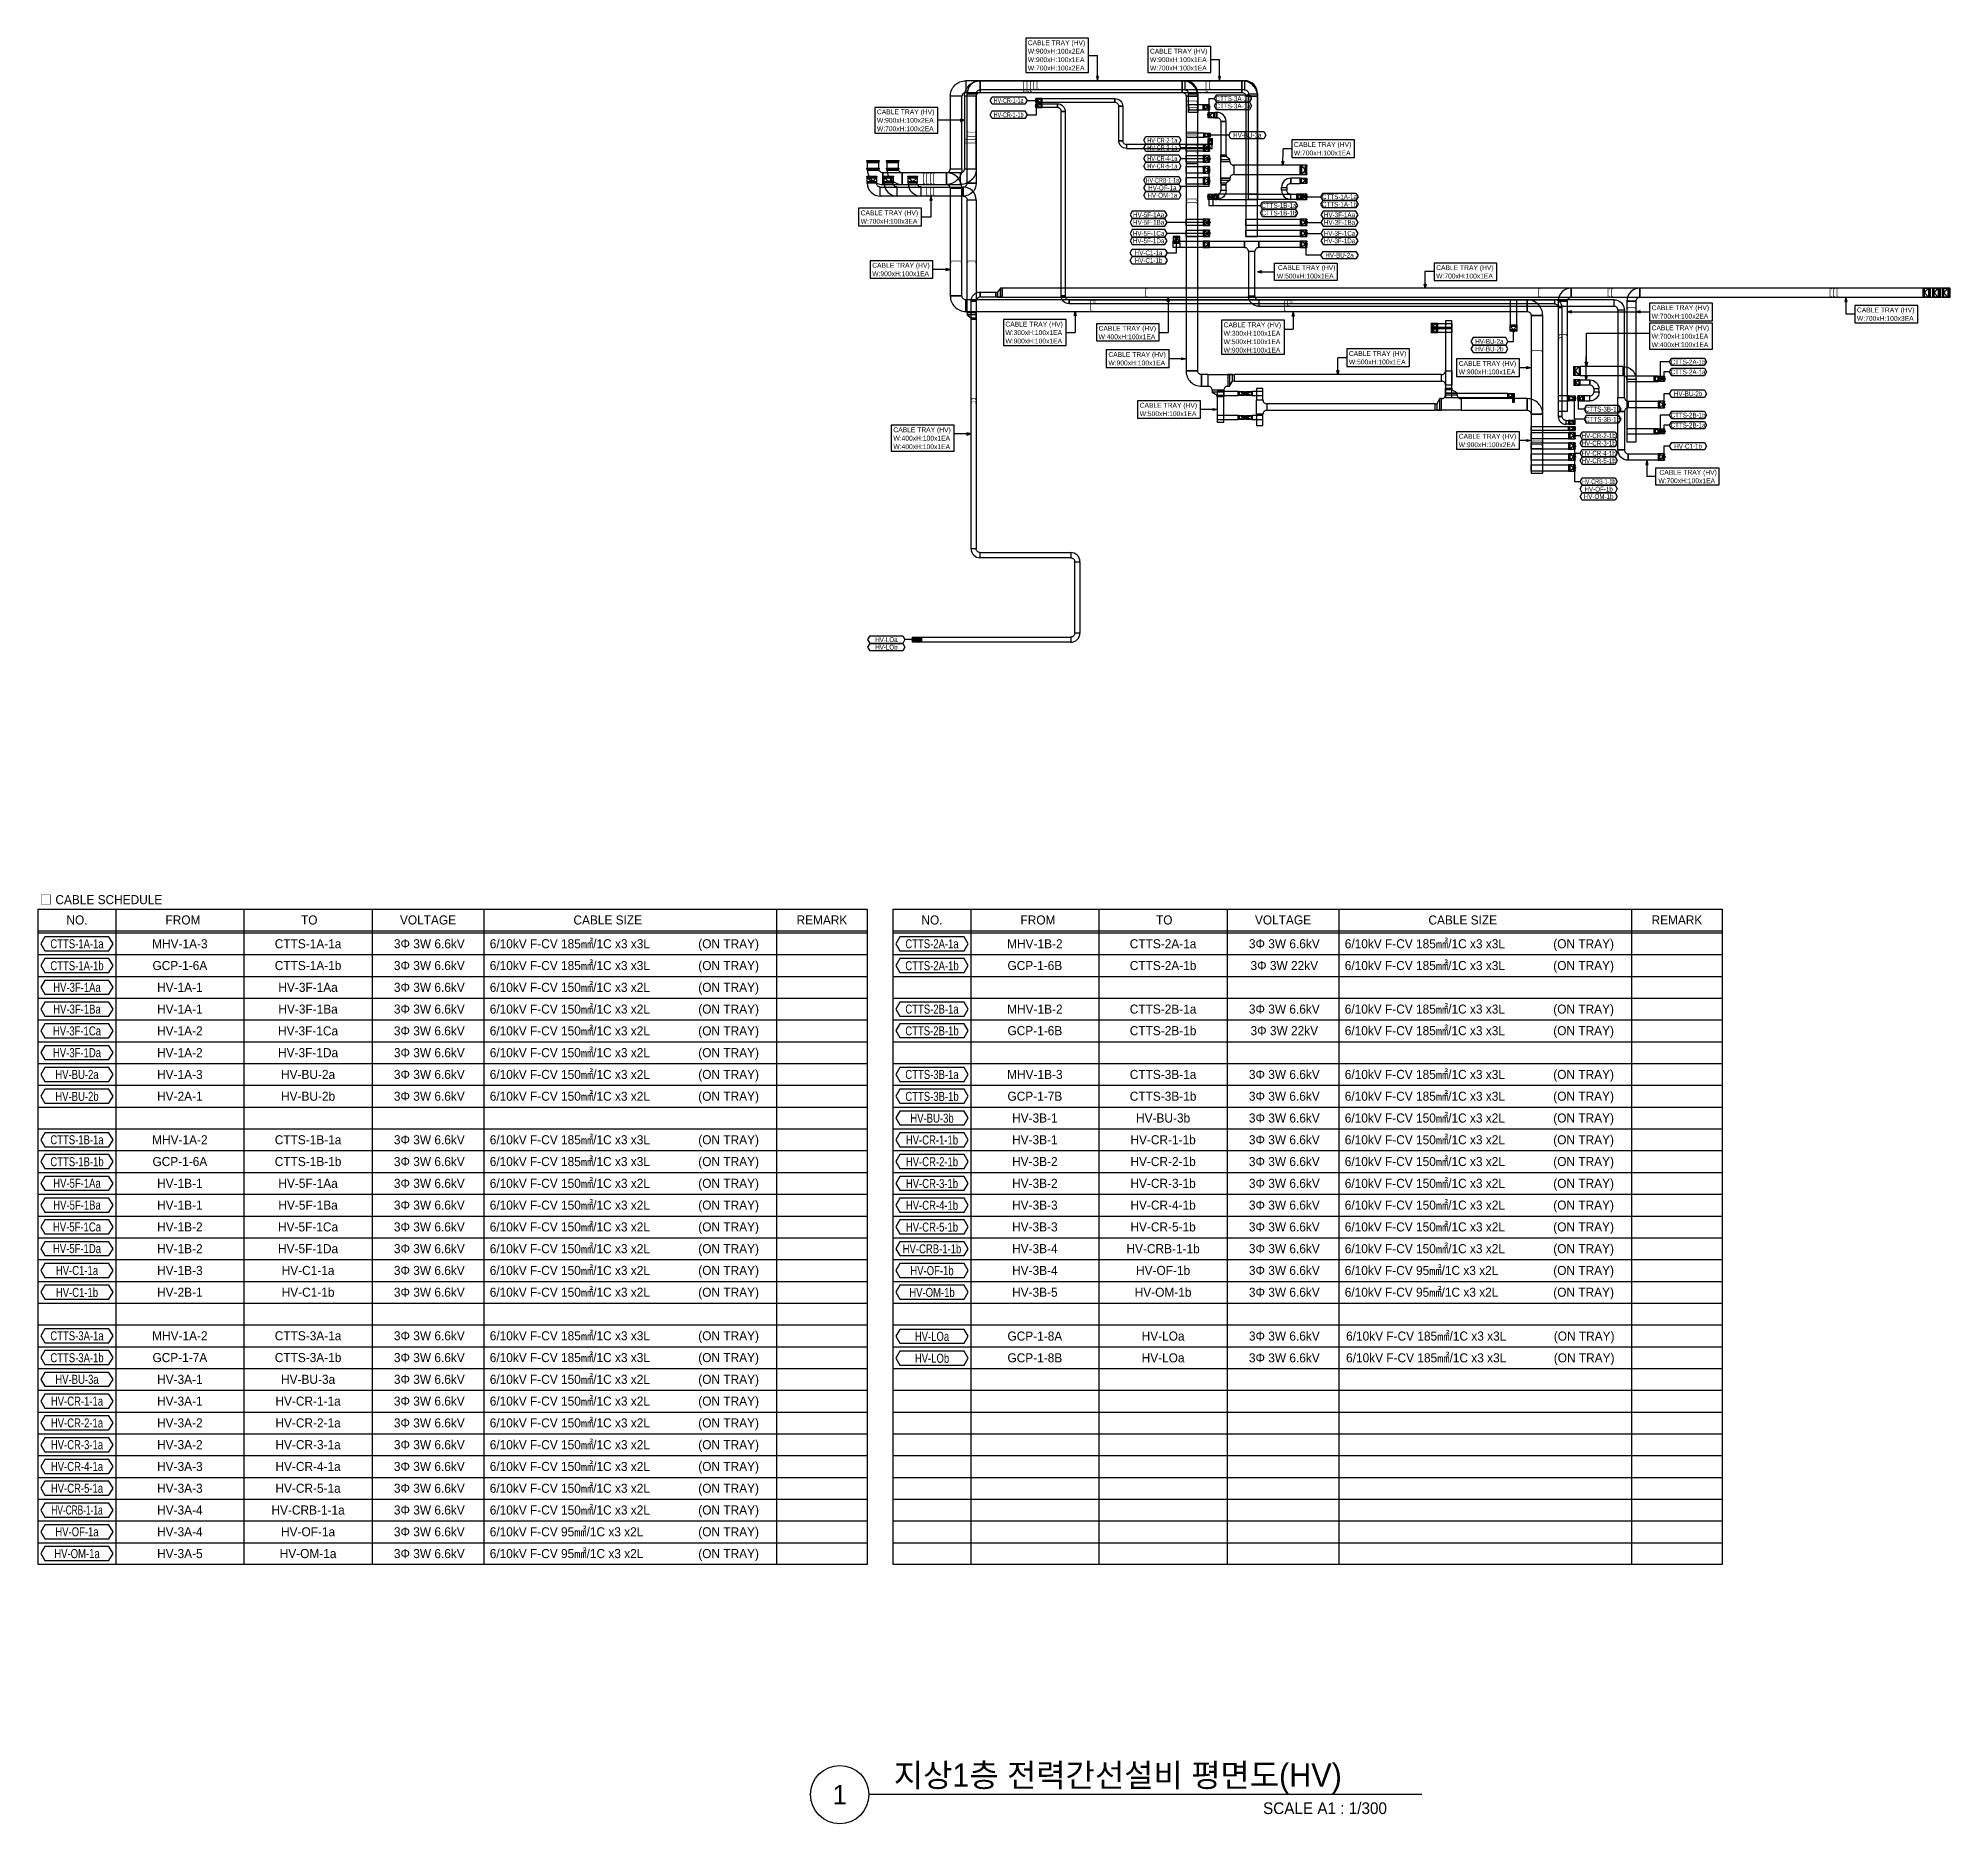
# Model space of a CAD drawing. Header units: millimetres. Extents: x 28900 to 374841, y -351975 to 849955.
# Drawn here: x 28900 to 176354, y -347550 to -209817 of the extents above; entities that cross this region are included whole.
import ezdxf
from ezdxf.enums import TextEntityAlignment as Align

# ---------------------------------------------------------------- set-up
doc = ezdxf.new("R2010")
doc.units = ezdxf.units.MM
doc.header["$LTSCALE"] = 150
for name, color, linetype in [('-----26 Electrical Cable Tray_HV_A', 4, 'Continuous'), ('-----26 Electrical Cable Tray_HV_B', 2, 'Continuous'), ('-----26 Electrical Cable Tray_HV_IT', 4, 'Continuous'), ('-----26 Electrical Cable Tray_HV_N', 30, 'Continuous'), ('-----26 Electrical Cable Tray_HV_UT A', 1, 'Continuous'), ('-----26 Electrical Cable Tray_HV_UT B', 71, 'Continuous'), ('-----26 Electrical Cable Tray_HV_발전기 A', 6, 'Continuous'), ('-----26 Electrical Cable Tray_HV_발전기 B', 103, 'Continuous'), ('-----29 Cable Schedule', 1, 'Continuous'), ('-----29 Indicator', 1, 'Continuous'), ('-----29 주기', 1, 'Continuous'), ('-----30 Text', 2, 'Continuous'), ('-----41 Drawing Title', 2, 'Continuous'), ('-----99 Cable Schedule', 2, 'Continuous')]:
    doc.layers.add(name, color=color, linetype=linetype)
doc.styles.add('ELEC', font='Dotum.ttf')

msp = doc.modelspace()

# ---------------------------------------------------------------- texts
at = {"layer": '-----26 Electrical Cable Tray_HV_A', "style": 'ELEC'}
for s, p in [('CABLE TRAY (HV)', (125759, -218017)), ('W:700xH:100x1EA', (125759, -218667))]:
    msp.add_text(s, height=375, dxfattribs=at).set_placement(p, align=Align.MIDDLE_LEFT)
at = {"layer": '-----26 Electrical Cable Tray_HV_B', "style": 'ELEC'}
for s, p in [('W:700xH:100x1EA', (153354, -232805)), ('CABLE TRAY (HV)', (153354, -232155)), ('W:400xH:100x1EA', (153354, -233455))]:
    msp.add_text(s, height=375, dxfattribs=at).set_placement(p, align=Align.MIDDLE_LEFT)
at = {"layer": '-----26 Electrical Cable Tray_HV_IT', "style": 'ELEC'}
for s, p in [('W:900xH:100x1EA', (114657, -211467, 0)), ('W:500xH:100x1EA', (124451, -228160)), ('CABLE TRAY (HV)', (124534, -227510)), ('W:500xH:100x1EA', (120339, -233225)), ('CABLE TRAY (HV)', (153958, -243302)), ('W:700xH:100x1EA', (153875, -243952))]:
    msp.add_text(s, height=375, dxfattribs=at).set_placement(p, align=Align.MIDDLE_LEFT)
at = {"layer": '-----26 Electrical Cable Tray_HV_N', "style": 'ELEC'}
for s, p in [('W:900xH:100x2EA', (105232, -210817, 0)), ('CABLE TRAY (HV)', (105232, -210167, 0)), ('CABLE TRAY (HV)', (114657, -210817, 0)), ('W:900xH:100x2EA', (93596, -216149)), ('CABLE TRAY (HV)', (93596, -215499)), ('CABLE TRAY (HV)', (94864, -240020, 0))]:
    msp.add_text(s, height=375, dxfattribs=at).set_placement(p, align=Align.MIDDLE_LEFT)
at = {"layer": '-----26 Electrical Cable Tray_HV_UT A', "style": 'ELEC'}
for s, p in [('W:900xH:100x1EA', (105232, -211467, 0)), ('CABLE TRAY (HV)', (111448, -234214)), ('CABLE TRAY (HV)', (130000, -234138)), ('W:900xH:100x1EA', (111448, -234864)), ('W:500xH:100x1EA', (130000, -234788)), ('W:500xH:100x1EA', (113864, -238780)), ('CABLE TRAY (HV)', (113864, -238130))]:
    msp.add_text(s, height=375, dxfattribs=at).set_placement(p, align=Align.MIDDLE_LEFT)
at = {"layer": '-----26 Electrical Cable Tray_HV_UT B', "style": 'ELEC'}
for s, p in [('W:900xH:100x1EA', (93235, -227984)), ('CABLE TRAY (HV)', (93235, -227334)), ('W:300xH:100x1EA', (103507, -232523)), ('CABLE TRAY (HV)', (103507, -231873)), ('W:300xH:100x1EA', (120339, -232575)), ('CABLE TRAY (HV)', (120339, -231925)), ('W:900xH:100x1EA', (103507, -233173)), ('W:900xH:100x1EA', (120339, -233875)), ('W:900xH:100x1EA', (138472, -235555)), ('CABLE TRAY (HV)', (138472, -234905)), ('CABLE TRAY (HV)', (138472, -240523)), ('W:900xH:100x2EA', (138472, -241173))]:
    msp.add_text(s, height=375, dxfattribs=at).set_placement(p, align=Align.MIDDLE_LEFT)
at = {"layer": '-----26 Electrical Cable Tray_HV_발전기 A', "style": 'ELEC'}
for s, p in [('W:700xH:100x2EA', (105232, -212117, 0)), ('W:700xH:100x1EA', (114657, -212117, 0)), ('W:700xH:100x2EA', (93596, -216799)), ('W:700xH:100x3EA', (92342, -223938)), ('CABLE TRAY (HV)', (92342, -223288)), ('W:400xH:100x1EA', (94864, -240670, 0))]:
    msp.add_text(s, height=375, dxfattribs=at).set_placement(p, align=Align.MIDDLE_LEFT)
at = {"layer": '-----26 Electrical Cable Tray_HV_발전기 B', "style": 'ELEC'}
for s, p in [('W:700xH:100x1EA', (136735, -228162, 0)), ('CABLE TRAY (HV)', (136735, -227512, 0)), ('W:700xH:100x2EA', (153354, -231255)), ('CABLE TRAY (HV)', (153354, -230605)), ('W:700xH:100x3EA', (169192, -231428, 0)), ('CABLE TRAY (HV)', (169192, -230778, 0)), ('W:400xH:100x1EA', (110692, -232848, 0)), ('CABLE TRAY (HV)', (110692, -232198, 0)), ('W:400xH:100x1EA', (94864, -241320, 0))]:
    msp.add_text(s, height=375, dxfattribs=at).set_placement(p, align=Align.MIDDLE_LEFT)
at = {"layer": '-----41 Drawing Title', "color": 2, "style": 'ELEC'}
msp.add_text('지상1층 전력간선설비 평면도(HV)', height=1800, dxfattribs=at).set_placement((94895, -344700))
at = {"layer": '-----41 Drawing Title', "color": 7, "style": 'ELEC'}
msp.add_text('1', height=1500, dxfattribs=at).set_placement((90728, -345300), align=Align.MIDDLE)
at = {"layer": '-----41 Drawing Title', "style": 'ELEC'}
msp.add_text('SCALE A1 : 1/300', height=900, dxfattribs=at).set_placement((132937, -346800), align=Align.RIGHT)
at = {"layer": '-----99 Cable Schedule', "style": 'ELEC'}
for s, width, p in [('HV-CR-1-1a', 0.7, (103750, -214620)), ('CTTS-3A-1b', 0.8, (121070, -214465)), ('CTTS-3A-1a', 0.8, (121070, -215042)), ('HV-CR-1-1b', 0.7, (103750, -215714)), ('HV-CR-2-1a', 0.7, (115612, -217692)), ('HV-CR-3-1a', 0.7, (115612, -218270)), ('HV-BU-3a', 0.8, (122169, -217295)), ('HV-CR-4-1a', 0.7, (115612, -219097)), ('HV-CR-5-1a', 0.7, (115612, -219675)), ('HV-CRB-1-1a', 0.7, (115612, -220775)), ('HV-OF-1a', 0.8, (115612, -221352)), ('HV-OM-1a', 0.8, (115612, -221930)), ('CTTS-1B-1a', 0.8, (124606, -222715)), ('CTTS-1A-1a', 0.8, (129278, -222045)), ('CTTS-1A-1b', 0.8, (129278, -222622)), ('HV-5F-1Aa', 0.8, (114554, -223442)), ('HV-5F-1Ba', 0.8, (114554, -224020)), ('CTTS-1B-1b', 0.8, (124606, -223293)), ('HV-3F-1Aa', 0.8, (129278, -223442)), ('HV-3F-1Ba', 0.8, (129278, -224020)), ('HV-5F-1Ca', 0.8, (114554, -224870)), ('HV-5F-1Da', 0.8, (114554, -225447)), ('HV-3F-1Ca', 0.8, (129278, -224870)), ('HV-3F-1Da', 0.8, (129278, -225447)), ('HV-C1-1a', 0.8, (114554, -226375)), ('HV-C1-1b', 0.8, (114554, -226952)), ('HV-BU-2a', 0.8, (129278, -226552)), ('HV-BU-2a', 0.8, (140838, -233202, 0)), ('HV-BU-2b', 0.8, (140838, -233780, 0)), ('CTTS-2A-1b', 0.8, (156169, -234785)), ('CTTS-2A-1a', 0.8, (156169, -235563)), ('HV-BU-2b', 0.8, (156169, -237238)), ('CTTS-3B-1a', 0.8, (149573, -238429)), ('CTTS-2B-1b', 0.8, (156169, -238885)), ('HV-CR-2-1b', 0.8, (149269, -240470)), ('CTTS-3B-1b', 0.8, (149573, -239206)), ('CTTS-2B-1a', 0.8, (156169, -239663)), ('HV-CR-3-1b', 0.8, (149269, -241047)), ('HV-CR-4-1b', 0.8, (149269, -241825)), ('HV-C1-1b', 0.8, (156169, -241288)), ('HV-CR-5-1b', 0.8, (149269, -242402)), ('HV-CRB-1-1b', 0.7, (149269, -244010)), ('HV-OF-1b', 0.8, (149269, -244588)), ('HV-OM-1b', 0.8, (149269, -245165)), ('HV-LOa', 0.8, (94328, -256206)), ('HV-LOb', 0.8, (94328, -256784))]:
    msp.add_text(s, height=375, dxfattribs=dict(at, width=width)).set_placement(p, align=Align.MIDDLE)
at = {"color": 0, "style": 'ELEC', "width": 0.7}
for s, p in [('HV 트레이-UT', (93327, -219349)), ('HV 트레이-UT', (94827, -219349)), ('HV 트레이-발전기', (93204, -220546)), ('HV 트레이-발전기', (94504, -220546)), ('HV 트레이-발전기', (96354, -220546))]:
    msp.add_text(s, height=50, dxfattribs=at).set_placement(p, align=Align.MIDDLE_CENTER)
for p in [(174754, -229445, 0), (175504, -229445, 0), (176254, -229445, 0)]:
    msp.add_text('HV 트레이-발전기', height=50, rotation=270, dxfattribs=at).set_placement(p, align=Align.MIDDLE_CENTER)

# ---------------------------------------------------------------- blocks, each defined once
blk = doc.blocks.new('A$634112462862')
at = {"color": 0}
for p, q in [((0, 100), (0, 500)), ((0, 500), (700, 500)), ((0, 0), (0, 100)), ((700, 0), (0, 0)), ((700, 500), (700, 100)), ((700, 100), (700, 0))]:
    blk.add_line(p, q, dxfattribs=at)
at = {"color": 8}
for p, q in [((700, 400), (0, 500)), ((700, 500), (0, 400)), ((350, 100), (0, 400)), ((0, 400), (700, 400)), ((700, 100), (0, 100)), ((350, 100), (700, 400))]:
    blk.add_line(p, q, dxfattribs=at)
blk = doc.blocks.new('A$529866197279')
at = {"color": 0}
for p, q in [((0, 400), (0, 500)), ((0, 500), (700, 500)), ((0, 0), (0, 400)), ((700, 0), (0, 0)), ((700, 500), (700, 400)), ((700, 400), (700, 0))]:
    blk.add_line(p, q, dxfattribs=at)
at = {"color": 8}
for p, q in [((350, 100), (0, 400)), ((0, 400), (700, 400)), ((700, 100), (0, 100)), ((0, 100), (700, 0)), ((0, 0), (700, 100)), ((350, 100), (700, 400))]:
    blk.add_line(p, q, dxfattribs=at)
blk = doc.blocks.new('A$527511562058')
at = {"color": 0}
for p, q in [((0, 400), (400, 400)), ((0, 0), (0, 400)), ((400, 0), (0, 0)), ((400, 400), (500, 400)), ((500, 0), (400, 0)), ((500, 400), (500, 0))]:
    blk.add_line(p, q, dxfattribs=at)
at = {"color": 8}
for p, q in [((100, 400), (0, 0)), ((0, 400), (100, 0)), ((100, 200), (400, 400)), ((100, 0), (100, 400)), ((100, 200), (400, 0)), ((400, 400), (400, 0))]:
    blk.add_line(p, q, dxfattribs=at)
blk = doc.blocks.new('A$595823492043')
at = {"color": 0}
for p, q in [((0, 0), (0, 500)), ((0, 500), (100, 500)), ((100, 0), (0, 0)), ((100, 500), (500, 500)), ((500, 0), (100, 0)), ((500, 500), (500, 0))]:
    blk.add_line(p, q, dxfattribs=at)
at = {"color": 8}
for p, q in [((400, 250), (100, 500)), ((100, 0), (100, 500)), ((400, 250), (100, 0)), ((400, 500), (400, 0)), ((400, 0), (500, 500)), ((500, 0), (400, 500))]:
    blk.add_line(p, q, dxfattribs=at)
blk = doc.blocks.new('A$550585017316')
at = {"color": 0}
for p, q in [((400, 300), (0, 300)), ((0, 300), (0, 0)), ((0, 0), (400, 0)), ((500, 300), (400, 300)), ((400, 0), (500, 0)), ((500, 0), (500, 300))]:
    blk.add_line(p, q, dxfattribs=at)
at = {"color": 8}
for p, q in [((100, 0), (0, 300)), ((0, 0), (100, 300)), ((100, 150), (400, 300)), ((100, 300), (100, 0)), ((100, 150), (400, 0)), ((400, 0), (400, 300))]:
    blk.add_line(p, q, dxfattribs=at)
blk = doc.blocks.new('A$C9a0ab699')
h = blk.add_hatch(color=0)
edge = h.paths.add_edge_path()
edge.add_arc((64, 64), 64, 720, 1080, ccw=False)
at = {"color": 0}
blk.add_circle((64, 64), 64, dxfattribs=at)

# ---------------------------------------------------------------- linework, layer by layer
at = {"layer": '-----26 Electrical Cable Tray_HV_A'}
for points in [[(119828, -215545), (119654, -215545), (119654, -215945), (119828, -215945)], [(126254, -219620), (121128, -219620), (121128, -220320), (126254, -220320)], [(125513, -221020), (126254, -221020), (126254, -220620), (125513, -220620)], [(124813, -221545), (124813, -221320), (125213, -221320), (125213, -221545)], [(125513, -221845), (126254, -221845), (126254, -222245), (125513, -222245)]]:
    msp.add_lwpolyline(points, close=True, dxfattribs=at)
at = {"layer": '-----26 Electrical Cable Tray_HV_A', "elevation": 0}
for points in [[(119828, -215945, -0.4142136), (120128, -216245), (120128, -216245), (120128, -216245), (120128, -216245), (120528, -216245, 0.4142136), (119828, -215545)], [(119828, -221845, 0.4142136), (120128, -221545), (120128, -221545), (120128, -221545), (120128, -221545), (120528, -221545, -0.4142136), (119828, -222245)]]:
    msp.add_lwpolyline(points, format="xyb", close=True, dxfattribs=at)
for points in [[(120128, -216245), (120128, -218820), (120528, -218820), (120528, -216245)], [(120128, -221120), (120128, -221545), (120528, -221545), (120528, -221120)], [(119828, -221845), (119654, -221845), (119654, -222245), (119828, -222245)]]:
    msp.add_lwpolyline(points, close=True, dxfattribs=at)
at = {"layer": '-----26 Electrical Cable Tray_HV_A'}
for points in [[(120128, -219320), (120128, -218820), (120528, -218820), (120528, -218939), (120128, -218939), (120128, -219172), (120828, -219172), (120528, -218939), (120128, -218939), (120128, -219320), (120828, -219320), (120828, -219172)], [(120128, -220620), (120128, -221120), (120528, -221120), (120528, -221001), (120128, -221001), (120128, -220768), (120828, -220768), (120528, -221001), (120128, -221001), (120128, -220620), (120828, -220620), (120828, -220768)]]:
    msp.add_lwpolyline(points, dxfattribs=at)
for points in [[(120828, -220620), (120128, -220620), (120128, -220620), (120128, -219320), (120828, -219320, 0.4142136), (121128, -219620), (121128, -220320), (121128, -220320, 0.4142136)], [(125213, -221320, -0.4142136), (125513, -221020), (125513, -221020), (125513, -221020), (125513, -221020), (125513, -220620, 0.4142136), (124813, -221320)], [(125513, -221845, -0.4142136), (125213, -221545), (125213, -221545), (125213, -221545), (125213, -221545), (124813, -221545, 0.4142136), (125513, -222245)]]:
    msp.add_lwpolyline(points, format="xyb", close=True, dxfattribs=at)
at = {"layer": '-----26 Electrical Cable Tray_HV_B', "elevation": 0}
for points in [[(147854, -235835), (151154, -235835), (151154, -235135), (147854, -235135)], [(151454, -236135), (151454, -240945), (152154, -240945), (152154, -236135)]]:
    msp.add_lwpolyline(points, close=True, dxfattribs=at)
msp.add_lwpolyline([(151154, -235835), (151154, -235135, -0.4142136), (152154, -236135), (151454, -236135, 0.4142136)], format="xyb", close=True, dxfattribs=at)
at = {"layer": '-----26 Electrical Cable Tray_HV_B'}
for points in [[(151454, -236295), (153854, -236295), (153854, -235895), (151454, -235895)], [(148594, -236570), (147854, -236570), (147854, -236170), (148594, -236170)], [(148598, -237396), (148158, -237396), (148158, -237796), (148598, -237796)], [(149298, -237096), (149294, -236870), (148894, -236870), (148898, -237096)], [(151454, -240345), (153854, -240345), (153854, -239945), (151454, -239945)]]:
    msp.add_lwpolyline(points, close=True, dxfattribs=at)
for points in [[(148894, -236870, 0.4142136), (148594, -236570), (148594, -236570), (148594, -236570), (148594, -236570), (148594, -236170, -0.4142136), (149294, -236870)], [(148598, -237396, 0.4142136), (148898, -237096), (148898, -237096), (148898, -237096), (148898, -237096), (149298, -237096, -0.4142136), (148598, -237796)]]:
    msp.add_lwpolyline(points, format="xyb", close=True, dxfattribs=at)
at = {"layer": '-----26 Electrical Cable Tray_HV_IT', "elevation": 0}
for points in [[(101554, -213995), (101554, -213995, 0.4142136), (101254, -214295), (101254, -214295), (100354, -214295, -0.4142136), (101554, -213095)], [(117138, -213995), (117138, -213995, -0.4142136), (117438, -214295), (117438, -214295), (118338, -214295, 0.4142136), (117138, -213095)], [(121754, -213995), (121754, -213995, -0.4142136), (122054, -214295), (122054, -214295), (122954, -214295, 0.4142136), (121754, -213095)], [(94054, -220195), (94054, -220195, -0.4142136), (93754, -219895), (93754, -219895), (92854, -219895, 0.4142136), (94054, -221095)], [(95554, -220195), (95554, -220195, -0.4142136), (95254, -219895), (95254, -219895), (94354, -219895, 0.4142136), (95554, -221095)], [(100054, -220195), (100054, -220195, 0.4142136), (100354, -219895), (100354, -219895), (101254, -219895, -0.4142136), (100054, -221095)], [(121954, -225970), (121954, -225470), (121954, -225470), (123054, -225470), (123054, -225970, 0.4142136), (122754, -226270), (122254, -226270), (122254, -226270, 0.4142136)], [(123054, -229995), (123054, -230495, -0.4142136), (122254, -229695), (122754, -229695), (122754, -229695), (122754, -229695), (122754, -229695, 0.4142136)], [(150454, -230490), (150454, -229990, -0.4142136), (151254, -230790), (150754, -230790), (150754, -230790), (150754, -230790), (150754, -230790, 0.4142136)], [(151254, -238620), (150754, -238620), (150754, -238620), (150754, -237520), (151254, -237520, 0.4142136), (151554, -237820), (151554, -238320), (151554, -238320, 0.4142136)], [(151554, -241870), (151554, -242370, -0.4142136), (150754, -241570), (151254, -241570), (151254, -241570), (151254, -241570), (151254, -241570, 0.4142136)]]:
    msp.add_lwpolyline(points, format="xyb", close=True, dxfattribs=at)
for points in [[(121754, -213095), (101554, -213095), (101554, -213995), (121754, -213995)], [(117138, -213095), (101554, -213095), (101554, -213995), (117138, -213995)], [(100354, -214295), (100354, -219895), (101254, -219895), (101254, -214295)], [(117438, -214295), (117438, -225120), (118338, -225120), (118338, -214295)], [(122054, -214295), (122054, -225120), (122954, -225120), (122954, -214295)], [(92854, -219895), (92854, -219995), (93754, -219995), (93754, -219895)], [(94054, -221095), (100054, -221095), (100054, -220195), (94054, -220195)], [(94354, -219895), (94354, -219995), (95254, -219995), (95254, -219895)], [(95554, -221095), (100054, -221095), (100054, -220195), (95554, -220195)], [(121954, -225970), (116458, -225970), (116458, -225470), (121954, -225470)], [(122754, -229695), (122754, -226270), (122254, -226270), (122254, -229695)], [(123054, -230495), (150454, -230490), (150454, -229990), (123054, -229995)], [(142954, -231920), (142954, -229995), (142454, -229995), (142454, -231920)], [(151254, -237520), (151254, -230790), (150754, -230790), (150754, -237520)]]:
    msp.add_lwpolyline(points, close=True, dxfattribs=at)
at = {"layer": '-----26 Electrical Cable Tray_HV_IT', "ltscale": 7.5, "const_width": 50, "elevation": 0}
for points in [[(105267, -213895), (105267, -213995), (105167, -213995), (105167, -213095), (105267, -213095), (105267, -213195)], [(105527, -213895), (105527, -213995), (105427, -213995), (105427, -213095), (105527, -213095), (105527, -213195)], [(119088, -213895), (119088, -213995), (118988, -213995), (118988, -213095), (119088, -213095), (119088, -213195)], [(117538, -215007), (117438, -215007), (117438, -214907), (118338, -214907), (118338, -215007), (118238, -215007)], [(117538, -217372), (117438, -217372), (117438, -217272), (118338, -217272), (118338, -217372), (118238, -217372)], [(117538, -218630), (117438, -218630), (117438, -218530), (118338, -218530), (118338, -218630), (118238, -218630)], [(97284, -220995), (97284, -221095), (97184, -221095), (97184, -220195), (97284, -220195), (97284, -220295)], [(97544, -220995), (97544, -221095), (97444, -221095), (97444, -220195), (97544, -220195), (97544, -220295)], [(117538, -222571), (117438, -222571), (117438, -222471), (118338, -222471), (118338, -222571), (118238, -222571)]]:
    msp.add_lwpolyline(points, dxfattribs=at)
at = {"layer": '-----26 Electrical Cable Tray_HV_IT', "ltscale": 7.5, "const_width": 50}
for points in [[(101154, -217534), (101254, -217534), (101254, -217634), (100354, -217634), (100354, -217534), (100454, -217534)], [(101154, -217794), (101254, -217794), (101254, -217894), (100354, -217894), (100354, -217794), (100454, -217794)], [(125376, -230395), (125376, -230495), (125276, -230495), (125276, -229995), (125376, -229995), (125376, -230095)]]:
    msp.add_lwpolyline(points, dxfattribs=at)
at = {"layer": '-----26 Electrical Cable Tray_HV_IT', "elevation": 0}
for points in [[(93754, -219895), (92854, -219995)], [(92854, -219895), (93754, -219995)], [(95254, -219895), (94354, -219995)], [(94354, -219895), (95254, -219995)]]:
    msp.add_lwpolyline(points, dxfattribs=at)
at = {"layer": '-----26 Electrical Cable Tray_HV_IT'}
for points in [[(118754, -224270), (117438, -224270), (117438, -223770), (118754, -223770)], [(126254, -224270), (122054, -224270), (122054, -223770), (126254, -223770)], [(118754, -225120), (117438, -225120), (117438, -224620), (118754, -224620)], [(126254, -225120), (122054, -225120), (122054, -224620), (126254, -224620)], [(126254, -225970), (123054, -225970), (123054, -225470), (126254, -225470)], [(116958, -225620), (116958, -225970), (116458, -225970), (116458, -225620)], [(151254, -238620), (151254, -241570), (150754, -241570), (150754, -238620)], [(153854, -238320), (151554, -238320), (151554, -237820), (153854, -237820)], [(153854, -242370), (151554, -242368), (151554, -241868), (153854, -241870)]]:
    msp.add_lwpolyline(points, close=True, dxfattribs=at)
at = {"layer": '-----26 Electrical Cable Tray_HV_N', "color": 1}
for p, q in [((109918, -211142), (110603, -211142)), ((119343, -211467), (120028, -211467)), ((125599, -218342), (124922, -218342)), ((169032, -231103), (168347, -231103)), ((108193, -232523), (108878, -232523)), ((115378, -232509), (116063, -232509)), ((125025, -232250), (125710, -232250)), ((129840, -234463), (129155, -234463)), ((153681, -243627), (152996, -243627))]:
    msp.add_line(p, q, dxfattribs=at)
at = {"layer": '-----26 Electrical Cable Tray_HV_N', "color": 1, "elevation": 0}
for points in [[(105072, -209817), (105072, -212467), (109918, -212467), (109918, -209817)], [(114497, -210467), (114497, -212467), (119343, -212467), (119343, -210467)], [(93436, -215149), (93436, -217149), (98282, -217149), (98282, -215149)], [(92182, -222938), (92182, -224288), (97028, -224288), (97028, -222938)], [(136575, -227162), (136575, -228512), (141421, -228512), (141421, -227162)], [(169032, -230428), (169032, -231778), (173878, -231778), (173878, -230428)], [(110532, -231848), (110532, -233170), (115378, -233170), (115378, -231848)], [(94704, -239670), (94704, -241670), (99550, -241670), (99550, -239670)]]:
    msp.add_lwpolyline(points, close=True, dxfattribs=at)
for points in [[(110603, -213095), (110683, -212775), (110523, -212775), (110603, -213095), (110603, -211142)], [(120028, -213095), (120108, -212775), (119948, -212775), (120028, -213095), (120028, -211467)], [(100354, -216149), (100034, -216069), (100034, -216229), (100354, -216149), (98282, -216149)], [(135890, -229095), (135810, -228775), (135970, -228775), (135890, -229095), (135890, -227792), (136575, -227792)], [(116063, -229795), (116143, -230115), (115983, -230115), (116063, -229795), (116063, -232509)], [(168347, -229800), (168267, -230120), (168427, -230120), (168347, -229800), (168347, -231103)], [(100854, -240345), (100534, -240265), (100534, -240425), (100854, -240345), (99550, -240345)]]:
    msp.add_lwpolyline(points, dxfattribs=at)
at = {"layer": '-----26 Electrical Cable Tray_HV_N', "color": 1}
for points in [[(125599, -217667), (125599, -219017), (130445, -219017), (130445, -217667)], [(93075, -226984), (93075, -228334), (97921, -228334), (97921, -226984)], [(129103, -227160), (129103, -228510), (124257, -228510), (124257, -227160)], [(153194, -230255), (153194, -231605), (158040, -231605), (158040, -230255)], [(103347, -231523), (103347, -233523), (108193, -233523), (108193, -231523)], [(120179, -231575), (120179, -234197), (125025, -234197), (125025, -231575)], [(153194, -231805), (153194, -233805), (158040, -233805), (158040, -231805)], [(111288, -233864), (111288, -235214), (116134, -235214), (116134, -233864)], [(129840, -233788), (129840, -235138), (134686, -235138), (134686, -233788)], [(138312, -234555), (138312, -235905), (143158, -235905), (143158, -234555)], [(113704, -237780), (113704, -239130), (118550, -239130), (118550, -237780)], [(138312, -240173), (138312, -241523), (143158, -241523), (143158, -240173)], [(158527, -242952), (158527, -244302), (153681, -244302), (153681, -242952)]]:
    msp.add_lwpolyline(points, close=True, dxfattribs=at)
for points in [[(124914, -219645), (124834, -219325), (124994, -219325), (124914, -219645), (124922, -218342)], [(97765, -221995), (97685, -222315), (97845, -222315), (97765, -221995), (97765, -223613)], [(97765, -223613), (97028, -223613)], [(99224, -227659), (98904, -227579), (98904, -227739), (99224, -227659), (97921, -227659)], [(122954, -227843), (123274, -227923), (123274, -227763), (122954, -227843), (124257, -227835)], [(108878, -230895), (108958, -231215), (108798, -231215), (108878, -230895), (108878, -232523)], [(125710, -230947), (125790, -231267), (125630, -231267), (125710, -230947), (125710, -232250)], [(146854, -230930), (147174, -231010), (147174, -230850), (146854, -230930), (153194, -230930)], [(152154, -230930), (152474, -231010), (152474, -230850), (152154, -230930), (153194, -230930)], [(148314, -236170), (148234, -235850), (148394, -235850), (148314, -236170), (148339, -232571), (153194, -232570)], [(148321, -235135), (148241, -234815), (148401, -234815), (148321, -235135), (148339, -232571)], [(117438, -234539), (117118, -234619), (117118, -234459), (117438, -234539), (116134, -234539)], [(129155, -235766), (129075, -235446), (129235, -235446), (129155, -235766), (129155, -234463)], [(144054, -235230), (143734, -235310), (143734, -235150), (144054, -235230), (143158, -235230)], [(119854, -238455), (119534, -238535), (119534, -238375), (119854, -238455), (118550, -238455)], [(144054, -240848), (143734, -240928), (143734, -240768), (144054, -240848), (143158, -240848)], [(152996, -242369), (152916, -242689), (153076, -242689), (152996, -242369), (152996, -243627)]]:
    msp.add_lwpolyline(points, dxfattribs=at)
at = {"layer": '-----26 Electrical Cable Tray_HV_UT A', "elevation": 0}
for points in [[(100454, -213995), (100454, -213995, 0.4142136), (100154, -214295), (100154, -214295), (99254, -214295, -0.4142136), (100454, -213095)], [(117138, -213995), (117138, -213995, -0.4142136), (117438, -214295), (117438, -214295), (118338, -214295, 0.4142136), (117138, -213095)], [(94054, -220195), (94054, -220195, -0.4142136), (93754, -219895), (93754, -219895), (92854, -219895, 0.4142136), (94054, -221095)], [(98954, -220195), (98954, -220195, 0.4142136), (99254, -219895), (99254, -219895), (100154, -219895, -0.4142136), (98954, -221095)]]:
    msp.add_lwpolyline(points, format="xyb", close=True, dxfattribs=at)
for points in [[(117138, -213095), (100454, -213095), (100454, -213995), (117138, -213995)], [(99254, -214295), (99254, -219895), (100154, -219895), (100154, -214295)], [(106354, -214470), (111954, -214470), (111954, -214770), (106354, -214770)], [(117438, -214295), (117438, -219488), (118338, -219488), (118338, -214295)], [(92854, -219295), (92854, -219395), (93754, -219395), (93754, -219295)], [(93754, -219895), (93754, -219295), (92854, -219295), (92854, -219895)], [(94054, -221095), (98954, -221095), (98954, -220195), (94054, -220195)], [(136854, -231820), (137956, -231820), (137956, -232120), (136854, -232120)], [(142254, -237220), (137456, -237220), (137456, -237520), (142254, -237520)]]:
    msp.add_lwpolyline(points, close=True, dxfattribs=at)
at = {"layer": '-----26 Electrical Cable Tray_HV_UT A', "ltscale": 7.5, "const_width": 50, "elevation": 0}
for points in [[(105007, -213895), (105007, -213995), (104907, -213995), (104907, -213095), (105007, -213095), (105007, -213195)], [(117538, -214747), (117438, -214747), (117438, -214647), (118338, -214647), (118338, -214747), (118238, -214747)], [(117538, -217112), (117438, -217112), (117438, -217012), (118338, -217012), (118338, -217112), (118238, -217112)], [(117538, -218111), (117438, -218111), (117438, -218011), (118338, -218011), (118338, -218111), (118238, -218111)], [(117538, -218371), (117438, -218371), (117438, -218271), (118338, -218271), (118338, -218371), (118238, -218371)], [(97804, -220995), (97804, -221095), (97704, -221095), (97704, -220195), (97804, -220195), (97804, -220295)], [(117538, -222312), (117438, -222312), (117438, -222212), (118338, -222212), (118338, -222312), (118238, -222312)]]:
    msp.add_lwpolyline(points, dxfattribs=at)
at = {"layer": '-----26 Electrical Cable Tray_HV_UT A'}
for points in [[(112254, -215070), (112254, -215070, 0.4142136), (111954, -214770), (111954, -214770), (111954, -214470, -0.4142136), (112554, -215070)], [(112554, -217720), (112554, -217720, 0.4142136), (112854, -218020), (112854, -218020), (112854, -218320, -0.4142136), (112254, -217720)], [(118638, -235766), (118638, -235766, -0.4142136), (118338, -235466), (118338, -235466), (117438, -235466, 0.4142136), (118638, -236666)], [(119154, -236666), (119154, -235766), (119154, -235766), (120654, -235766), (120654, -236666, 0.4142136), (120354, -236966), (119454, -236966), (119454, -236966, 0.4142136)], [(137456, -235466), (137956, -235466), (137956, -235466), (137956, -236566), (137456, -236566, 0.4142136), (137156, -236266), (137156, -235766), (137156, -235766, 0.4142136)]]:
    msp.add_lwpolyline(points, format="xyb", close=True, dxfattribs=at)
for points in [[(112254, -217720), (112254, -215070), (112554, -215070), (112554, -217720)], [(119454, -218020), (112854, -218020), (112854, -218320), (119454, -218320)], [(118804, -217145), (117438, -217145), (117438, -217445), (118804, -217445)], [(118754, -218520), (117438, -218520), (117438, -218020), (118754, -218020)], [(117438, -218020), (117438, -235466), (118338, -235466), (118338, -218020)], [(119154, -218045), (119154, -218320), (119454, -218320), (119454, -218045)], [(118754, -219370), (117438, -219370), (117438, -218870), (118754, -218870)], [(118754, -220220), (117438, -220220), (117438, -219720), (118754, -219720)], [(118754, -221070), (117438, -221070), (117438, -220570), (118754, -220570)], [(137956, -235466), (137956, -231616), (137456, -231616), (137456, -235466)], [(119154, -235766), (118638, -235766), (118638, -236666), (119154, -236666)], [(137156, -235766), (121154, -235766), (121154, -236266), (137156, -236266)], [(121454, -237070), (119854, -237070), (119854, -237370), (121454, -237370)], [(137956, -237520), (137956, -236566), (137456, -236566), (137456, -237520)], [(119854, -237466), (119854, -239445), (120354, -239445), (120354, -237466)], [(121454, -238920), (119854, -238920), (119854, -239220), (121454, -239220)]]:
    msp.add_lwpolyline(points, close=True, dxfattribs=at)
at = {"layer": '-----26 Electrical Cable Tray_HV_UT A', "elevation": 0}
for points in [[(93754, -219295), (92854, -219395)], [(92854, -219295), (93754, -219395)]]:
    msp.add_lwpolyline(points, dxfattribs=at)
at = {"layer": '-----26 Electrical Cable Tray_HV_UT A'}
for points in [[(120654, -235766), (121154, -235766), (121154, -236266), (121034, -236266), (121034, -235766), (120801, -235766), (120801, -236666), (121034, -236266), (121034, -235766), (120654, -235766), (120654, -236666), (120801, -236666)], [(120354, -236966), (120354, -237466), (119854, -237466), (119854, -237346), (120354, -237346), (120354, -237113), (119454, -237113), (119854, -237346), (120354, -237346), (120354, -236966), (119454, -236966), (119454, -237113)]]:
    msp.add_lwpolyline(points, dxfattribs=at)
at = {"layer": '-----26 Electrical Cable Tray_HV_UT B', "elevation": 0}
for points in [[(106354, -214870), (107520, -214870), (107520, -215170), (106354, -215170)], [(107820, -229695), (107820, -215470), (108120, -215470), (108120, -229695)], [(94354, -219295), (94354, -219395), (95254, -219395), (95254, -219295)], [(95254, -219895), (95254, -219295), (94354, -219295), (94354, -219895)], [(95554, -221095), (98954, -221095), (98954, -220195), (95554, -220195)], [(99254, -221395), (99254, -229695), (100154, -229695), (100154, -221395)], [(143754, -229995), (100454, -229995), (100454, -230895), (143754, -230895)], [(136854, -232220), (137956, -232220), (137956, -232520), (136854, -232520)], [(142654, -237620), (142754, -237620), (142754, -237920), (142654, -237920)]]:
    msp.add_lwpolyline(points, close=True, dxfattribs=at)
for points in [[(107820, -215470), (107820, -215470, 0.4142136), (107520, -215170), (107520, -215170), (107520, -214870, -0.4142136), (108120, -215470)], [(95554, -220195), (95554, -220195, -0.4142136), (95254, -219895), (95254, -219895), (94354, -219895, 0.4142136), (95554, -221095)], [(98954, -221095), (98954, -221095, -0.4142136), (99254, -221395), (99254, -221395), (100154, -221395, 0.4142136), (98954, -220195)], [(100454, -229995), (100454, -229995, -0.4142136), (100154, -229695), (100154, -229695), (99254, -229695, 0.4142136), (100454, -230895)], [(143754, -230895), (143754, -230895, -0.4142136), (144054, -231195), (144054, -231195), (144954, -231195, 0.4142136), (143754, -229995)]]:
    msp.add_lwpolyline(points, format="xyb", close=True, dxfattribs=at)
for points in [[(95254, -219295), (94354, -219395)], [(94354, -219295), (95254, -219395)], [(142654, -237920), (142754, -237620)], [(142654, -237620), (142754, -237920)]]:
    msp.add_lwpolyline(points, dxfattribs=at)
at = {"layer": '-----26 Electrical Cable Tray_HV_UT B', "ltscale": 7.5, "const_width": 50, "elevation": 0}
for points in [[(98063, -220995), (98063, -221095), (97963, -221095), (97963, -220195), (98063, -220195), (98063, -220295)], [(100054, -227095), (100154, -227095), (100154, -226995), (99254, -226995), (99254, -227095), (99354, -227095)], [(110175, -230795), (110175, -230895), (110075, -230895), (110075, -229995), (110175, -229995), (110175, -230095)], [(110435, -230195), (110435, -230295), (110335, -230295), (110335, -229995), (110435, -229995), (110435, -230095)], [(125116, -230795), (125116, -230895), (125016, -230895), (125016, -229995), (125116, -229995), (125116, -230095)], [(125635, -230195), (125635, -230295), (125535, -230295), (125535, -229995), (125635, -229995), (125635, -230095)]]:
    msp.add_lwpolyline(points, dxfattribs=at)
at = {"layer": '-----26 Electrical Cable Tray_HV_UT B'}
for points in [[(108120, -229695), (108120, -229695, 0.4142136), (108420, -229995), (108420, -229995), (108420, -230295, -0.4142136), (107820, -229695)], [(145854, -230295), (145854, -230295, -0.4142136), (146154, -230595), (146154, -230595), (146454, -230595, 0.4142136), (145854, -229995)], [(138656, -237620), (138656, -238520), (138656, -238520), (137156, -238520), (137156, -237620, 0.4142136), (137456, -237320), (138356, -237320), (138356, -237320, 0.4142136)], [(123376, -238820), (122876, -238820), (122876, -238820), (122876, -237720), (123376, -237720, 0.4142136), (123676, -238020), (123676, -238520), (123676, -238520, 0.4142136)], [(143754, -238520), (143754, -238520, -0.4142136), (144054, -238820), (144054, -238820), (144954, -238820, 0.4142136), (143754, -237620)], [(146754, -239295), (146754, -239295, -0.4142136), (146454, -238995), (146454, -238995), (146154, -238995, 0.4142136), (146754, -239595)]]:
    msp.add_lwpolyline(points, format="xyb", close=True, dxfattribs=at)
for points in [[(108420, -229995), (145854, -229995), (145854, -230295), (108420, -230295)], [(144054, -231195), (144054, -241470), (144954, -241470), (144954, -231195)], [(146154, -230595), (146154, -238995), (146454, -238995), (146454, -230595)], [(137956, -236820), (137956, -231616), (137456, -231616), (137456, -236820)], [(123376, -237070), (122554, -237070), (122554, -237370), (123376, -237370)], [(123376, -237720), (123376, -236845), (122876, -236845), (122876, -237720)], [(123376, -239695), (123376, -238820), (122876, -238820), (122876, -239695)], [(136656, -238020), (123676, -238020), (123676, -238520), (136656, -238520)], [(143754, -237620), (138656, -237620), (138656, -238520), (143754, -238520)], [(144054, -238820), (144054, -243361), (144954, -243361), (144954, -238820)], [(123376, -238920), (122554, -238920), (122554, -239220), (123376, -239220)], [(144054, -239770), (146954, -239770), (146954, -240070), (144054, -240070)], [(146954, -240720), (144054, -240720), (144054, -240220), (146954, -240220)], [(146754, -239295), (146954, -239295), (146954, -239595), (146754, -239595)], [(146954, -241520), (144054, -241520), (144054, -241020), (146954, -241020)], [(146954, -242370), (144054, -242370), (144054, -241870), (146954, -241870)], [(146954, -243220), (144054, -243220), (144054, -242720), (146954, -242720)]]:
    msp.add_lwpolyline(points, close=True, dxfattribs=at)
at = {"layer": '-----26 Electrical Cable Tray_HV_UT B', "ltscale": 7.5, "const_width": 50}
for points in [[(146254, -233017), (146154, -233017), (146154, -232917), (146454, -232917), (146454, -233017), (146354, -233017)], [(144154, -233985), (144054, -233985), (144054, -233885), (144954, -233885), (144954, -233985), (144854, -233985)], [(144154, -240993), (144054, -240993), (144054, -240893), (144954, -240893), (144954, -240993), (144854, -240993)], [(144154, -241252), (144054, -241252), (144054, -241152), (144954, -241152), (144954, -241252), (144854, -241252)]]:
    msp.add_lwpolyline(points, dxfattribs=at)
at = {"layer": '-----26 Electrical Cable Tray_HV_UT B'}
for points in [[(137456, -237320), (137456, -236820), (137956, -236820), (137956, -236939), (137456, -236939), (137456, -237172), (138356, -237172), (137956, -236939), (137456, -236939), (137456, -237320), (138356, -237320), (138356, -237172)], [(137156, -238520), (136656, -238520), (136656, -238020), (136776, -238020), (136776, -238520), (137009, -238520), (137009, -237620), (136776, -238020), (136776, -238520), (137156, -238520), (137156, -237620), (137009, -237620)]]:
    msp.add_lwpolyline(points, dxfattribs=at)
at = {"layer": '-----26 Electrical Cable Tray_HV_발전기 A'}
for points in [[(101554, -213795), (101554, -213095, 0.4142136), (100554, -214095), (101254, -214095, -0.4142136)], [(93554, -220995), (92854, -220995, 0.4142136), (93854, -221995), (93854, -221295, -0.4142136)], [(94854, -220995), (94154, -220995, 0.4142136), (95154, -221995), (95154, -221295, -0.4142136)], [(96704, -220995), (96004, -220995, 0.4142136), (97004, -221995), (97004, -221295, -0.4142136)], [(108554, -249895, -0.4142136), (108854, -250195), (108854, -250195), (108854, -250195), (108854, -250195), (109254, -250195, 0.4142136), (108554, -249495)], [(108854, -255706, -0.4142136), (108554, -256006), (108554, -256006), (108554, -256006), (108554, -256006), (108554, -256406, 0.4142136), (109254, -255706)]]:
    msp.add_lwpolyline(points, format="xyb", close=True, dxfattribs=at)
at = {"layer": '-----26 Electrical Cable Tray_HV_발전기 A', "elevation": 0}
for points in [[(121954, -213095), (121954, -213795), (101554, -213795), (101554, -213095)], [(117338, -213095), (117338, -213795), (101554, -213795), (101554, -213095)], [(117638, -214095), (118338, -214095), (118338, -215543), (117638, -215543)], [(122254, -214095), (122954, -214095), (122954, -222245), (122254, -222245)], [(92854, -220495), (92854, -220595), (93554, -220595), (93554, -220495)], [(94154, -220495), (94154, -220595), (94854, -220595), (94854, -220495)], [(96004, -220495), (96004, -220595), (96704, -220595), (96704, -220495)], [(100554, -222295), (101254, -222295), (101254, -230995), (100554, -230995)], [(122954, -221845), (119954, -221845), (119954, -222245), (122954, -222245)], [(122254, -221845), (125954, -221845), (125954, -222245), (122254, -222245)], [(100854, -249195), (100854, -231495), (101254, -231495), (101254, -249195)], [(101554, -249495), (108554, -249495), (108554, -249895), (101554, -249895)]]:
    msp.add_lwpolyline(points, close=True, dxfattribs=at)
at = {"layer": '-----26 Electrical Cable Tray_HV_발전기 A', "ltscale": 7.5, "const_width": 50, "elevation": 0}
for points in [[(105786, -213695), (105786, -213795), (105686, -213795), (105686, -213095), (105786, -213095), (105786, -213195)], [(106046, -213695), (106046, -213795), (105946, -213795), (105946, -213095), (106046, -213095), (106046, -213195)], [(119348, -213695), (119348, -213795), (119248, -213795), (119248, -213095), (119348, -213095), (119348, -213195)], [(117738, -215267), (117638, -215267), (117638, -215167), (118338, -215167), (118338, -215267), (118238, -215267)], [(100954, -237705), (100854, -237705), (100854, -237605), (101254, -237605), (101254, -237705), (101154, -237705)]]:
    msp.add_lwpolyline(points, dxfattribs=at)
at = {"layer": '-----26 Electrical Cable Tray_HV_발전기 A', "elevation": 0}
for points in [[(117638, -214095), (118338, -214095, 0.4142136), (117338, -213095), (117338, -213795, -0.4142136)], [(122254, -214095), (122954, -214095, 0.4142136), (121954, -213095), (121954, -213795, -0.4142136)], [(100554, -220995), (101254, -220995, -0.4142136), (100254, -221995), (100254, -221295, 0.4142136)], [(100554, -222295), (101254, -222295, 0.4142136), (100254, -221295), (100254, -221995, -0.4142136)], [(101554, -249495, -0.4142136), (101254, -249195), (101254, -249195), (101254, -249195), (101254, -249195), (100854, -249195, 0.4142136), (101554, -249895)]]:
    msp.add_lwpolyline(points, format="xyb", close=True, dxfattribs=at)
at = {"layer": '-----26 Electrical Cable Tray_HV_발전기 A'}
for points in [[(100554, -214095), (101254, -214095), (101254, -220995), (100554, -220995)], [(118754, -214945), (117638, -214945), (117638, -215345), (118754, -215345)], [(100254, -221295), (100254, -221995), (93854, -221995), (93854, -221295)], [(108854, -255706), (108854, -250195), (109254, -250195), (109254, -255706)], [(108554, -256406), (96344, -256406), (96344, -256006), (108554, -256006)]]:
    msp.add_lwpolyline(points, close=True, dxfattribs=at)
at = {"layer": '-----26 Electrical Cable Tray_HV_발전기 A', "ltscale": 7.5, "const_width": 50}
for points in [[(101154, -217014), (101254, -217014), (101254, -217114), (100554, -217114), (100554, -217014), (100654, -217014)], [(101154, -217274), (101254, -217274), (101254, -217374), (100554, -217374), (100554, -217274), (100654, -217274)], [(97544, -221895), (97544, -221995), (97444, -221995), (97444, -221295), (97544, -221295), (97544, -221395)], [(97804, -221895), (97804, -221995), (97704, -221995), (97704, -221295), (97804, -221295), (97804, -221395)], [(98063, -221895), (98063, -221995), (97963, -221995), (97963, -221295), (98063, -221295), (98063, -221395)], [(101154, -227099), (101254, -227099), (101254, -226999), (100554, -226999), (100554, -227099), (100654, -227099)]]:
    msp.add_lwpolyline(points, dxfattribs=at)
at = {"layer": '-----26 Electrical Cable Tray_HV_발전기 A', "elevation": 0}
for points in [[(93554, -220495), (92854, -220595)], [(92854, -220495), (93554, -220595)], [(94854, -220495), (94154, -220595)], [(94154, -220495), (94854, -220595)], [(96704, -220495), (96004, -220595)], [(96004, -220495), (96704, -220595)], [(101254, -230995), (101254, -231495), (100854, -231495), (100854, -231376), (101254, -231376), (101254, -231143), (100554, -231143), (100854, -231376), (101254, -231376), (101254, -230995), (100554, -230995), (100554, -231143)]]:
    msp.add_lwpolyline(points, dxfattribs=at)
at = {"layer": '-----26 Electrical Cable Tray_HV_발전기 B', "elevation": 0}
for points in [[(101554, -229795, 0.4142136), (101254, -230095), (101254, -230095), (101254, -230095), (101254, -230095), (100854, -230095, -0.4142136), (101554, -229395)], [(101554, -249495, -0.4142136), (101254, -249195), (101254, -249195), (101254, -249195), (101254, -249195), (100854, -249195, 0.4142136), (101554, -249895)]]:
    msp.add_lwpolyline(points, format="xyb", close=True, dxfattribs=at)
for points in [[(102765, -229795), (101554, -229795), (101554, -229395), (102765, -229395)], [(175554, -229795), (175554, -229095), (103265, -229095), (103265, -229795)], [(176304, -229795), (176304, -229095), (147154, -229095), (147154, -229795)], [(174804, -229095), (152454, -229095), (152454, -229795), (174804, -229795)], [(101254, -230095), (101254, -249195), (100854, -249195), (100854, -230095)], [(101554, -249495), (108554, -249495), (108554, -249895), (101554, -249895)]]:
    msp.add_lwpolyline(points, close=True, dxfattribs=at)
msp.add_lwpolyline([(103265, -229795), (102765, -229795), (102765, -229395), (102885, -229395), (102885, -229795), (103118, -229795), (103118, -229095), (102885, -229395), (102885, -229795), (103265, -229795), (103265, -229095), (103118, -229095)], dxfattribs=at)
at = {"layer": '-----26 Electrical Cable Tray_HV_발전기 B', "ltscale": 7.5, "const_width": 50, "elevation": 0}
for points in [[(114417, -229695), (114417, -229795), (114317, -229795), (114317, -229088), (114417, -229088), (114417, -229188)], [(144750, -229695), (144750, -229795), (144650, -229795), (144650, -229088), (144750, -229088), (144750, -229188)], [(150099, -229695), (150099, -229795), (149999, -229795), (149999, -229095), (150099, -229095), (150099, -229195)], [(150359, -229695), (150359, -229795), (150259, -229795), (150259, -229088), (150359, -229088), (150359, -229188)], [(167224, -229695), (167224, -229795), (167124, -229795), (167124, -229095), (167224, -229095), (167224, -229195)], [(167484, -229695), (167484, -229795), (167384, -229795), (167384, -229095), (167484, -229095), (167484, -229195)], [(167744, -229695), (167744, -229795), (167644, -229795), (167644, -229095), (167744, -229095), (167744, -229195)], [(100954, -237964), (100854, -237964), (100854, -237864), (101254, -237864), (101254, -237964), (101154, -237964)]]:
    msp.add_lwpolyline(points, dxfattribs=at)
at = {"layer": '-----26 Electrical Cable Tray_HV_발전기 B'}
for points in [[(147154, -229795), (147154, -229095, 0.4142136), (146154, -230095), (146854, -230095, -0.4142136)], [(152454, -229795), (152454, -229095, 0.4142136), (151454, -230095), (152154, -230095, -0.4142136)], [(108554, -249895, -0.4142136), (108854, -250195), (108854, -250195), (108854, -250195), (108854, -250195), (109254, -250195, 0.4142136), (108554, -249495)], [(108854, -255706, -0.4142136), (108554, -256006), (108554, -256006), (108554, -256006), (108554, -256006), (108554, -256406, 0.4142136), (109254, -255706)]]:
    msp.add_lwpolyline(points, format="xyb", close=True, dxfattribs=at)
for points in [[(146154, -230095), (146154, -238595), (146854, -238595), (146854, -230095)], [(151454, -230095), (151454, -240945), (152154, -240945), (152154, -230095)], [(151454, -236295), (153554, -236295), (153554, -235895), (151454, -235895)], [(146156, -237796), (146958, -237796), (146958, -237396), (146156, -237396)], [(151454, -240345), (153554, -240345), (153554, -239945), (151454, -239945)], [(108854, -255706), (108854, -250195), (109254, -250195), (109254, -255706)], [(108554, -256406), (96544, -256406), (96544, -256006), (108554, -256006)]]:
    msp.add_lwpolyline(points, close=True, dxfattribs=at)
at = {"layer": '-----26 Electrical Cable Tray_HV_발전기 B', "ltscale": 7.5, "const_width": 50}
for points in [[(151554, -230676), (151454, -230676), (151454, -230576), (152154, -230576), (152154, -230676), (152054, -230676)], [(146254, -232757), (146154, -232757), (146154, -232657), (146854, -232657), (146854, -232757), (146754, -232757)]]:
    msp.add_lwpolyline(points, dxfattribs=at)
at = {"layer": '-----41 Drawing Title', "color": 7}
msp.add_line((135622, -345300), (92978, -345300), dxfattribs=at)
msp.add_circle((90728, -345300), 2250, dxfattribs=at)
at = {"layer": '-----99 Cable Schedule', "color": 1}
for p, q in [((119204, -214465), (119642, -214465)), ((119204, -219120), (117027, -219120)), ((119204, -218270), (117040, -218270)), ((126404, -222045), (127850, -222045)), ((119204, -224020), (115982, -224020)), ((126704, -224020), (127850, -224020)), ((119204, -224870), (115982, -224870)), ((126704, -224870), (127850, -224870)), ((147404, -240470), (147841, -240470)), ((96594, -256206), (95756, -256206))]:
    msp.add_line(p, q, dxfattribs=at)
at = {"layer": '-----99 Cable Schedule', "color": 1, "elevation": 0}
for points in [[(105011, -214331), (105178, -214620), (105011, -214909), (102489, -214909), (102322, -214620), (102489, -214331)], [(105011, -215425), (105178, -215714), (105011, -216003), (102489, -216003), (102322, -215714), (102489, -215425)], [(139577, -232913), (139410, -233202), (139577, -233491), (142099, -233491), (142266, -233202), (142099, -232913)], [(139577, -233491), (139410, -233780), (139577, -234068), (142099, -234068), (142266, -233780), (142099, -233491)]]:
    msp.add_lwpolyline(points, close=True, dxfattribs=at)
for points in [[(105178, -214620), (105904, -214620)], [(105178, -215714), (105904, -215714), (105904, -215020)], [(142266, -233202), (142704, -233202), (142704, -232370)]]:
    msp.add_lwpolyline(points, dxfattribs=at)
at = {"layer": '-----99 Cable Schedule', "color": 1}
for points in [[(119204, -214465), (119204, -215745)], [(120741, -217295), (119254, -217295)], [(119204, -219970), (119204, -221252), (117040, -221252)], [(119204, -222045), (119204, -222715), (123178, -222715)], [(119504, -222045), (119504, -222715)], [(115982, -226375), (116708, -226375), (116708, -225170)], [(127850, -226552), (126704, -226552), (126704, -225720)], [(154741, -234785), (154004, -234785), (154004, -236095)], [(154741, -235563), (154304, -235563), (154304, -236095)], [(154741, -237238), (154304, -237238), (154304, -238070)], [(148145, -239206), (147408, -239206), (147408, -237596)], [(148145, -238429), (147708, -238429), (147708, -237596)], [(154741, -238885), (154004, -238885), (154004, -240145)], [(154741, -239663), (154304, -239663), (154304, -240145)], [(147404, -241270), (147404, -241825), (147841, -241825)], [(154741, -241288), (154304, -241288), (154304, -242120)], [(147404, -242120), (147404, -244010), (147841, -244010)]]:
    msp.add_lwpolyline(points, dxfattribs=at)
for points in [[(122331, -214176), (122498, -214465), (122331, -214753), (119809, -214753), (119642, -214465), (119809, -214176)], [(122331, -214753), (122498, -215042), (122331, -215331), (119809, -215331), (119642, -215042), (119809, -214753)], [(116873, -217404), (117040, -217692), (116873, -217981), (114350, -217981), (114184, -217692), (114350, -217404)], [(116873, -217981), (117040, -218270), (116873, -218559), (114350, -218559), (114184, -218270), (114350, -217981)], [(123431, -217006), (123597, -217295), (123431, -217584), (120908, -217584), (120741, -217295), (120908, -217006)], [(116873, -218809), (117040, -219097), (116873, -219386), (114350, -219386), (114184, -219097), (114350, -218809)], [(116873, -219386), (117040, -219675), (116873, -219964), (114350, -219964), (114184, -219675), (114350, -219386)], [(116873, -220486), (117040, -220775), (116873, -221064), (114350, -221064), (114184, -220775), (114350, -220486)], [(116873, -221064), (117040, -221352), (116873, -221641), (114350, -221641), (114184, -221352), (114350, -221064)], [(116873, -221641), (117040, -221930), (116873, -222219), (114350, -222219), (114184, -221930), (114350, -221641)], [(125867, -222427), (126034, -222715), (125867, -223004), (123345, -223004), (123178, -222715), (123345, -222427)], [(130540, -221756), (130706, -222045), (130540, -222334), (128017, -222334), (127850, -222045), (128017, -221756)], [(130540, -222334), (130706, -222622), (130540, -222911), (128017, -222911), (127850, -222622), (128017, -222334)], [(113293, -223154), (113126, -223442), (113293, -223731), (115815, -223731), (115982, -223442), (115815, -223154)], [(113293, -223731), (113126, -224020), (113293, -224309), (115815, -224309), (115982, -224020), (115815, -223731)], [(125867, -223004), (126034, -223293), (125867, -223582), (123345, -223582), (123178, -223293), (123345, -223004)], [(128017, -223154), (127850, -223442), (128017, -223731), (130540, -223731), (130706, -223442), (130540, -223154)], [(128017, -223731), (127850, -224020), (128017, -224309), (130540, -224309), (130706, -224020), (130540, -223731)], [(113293, -224581), (113126, -224870), (113293, -225159), (115815, -225159), (115982, -224870), (115815, -224581)], [(113293, -225159), (113126, -225447), (113293, -225736), (115815, -225736), (115982, -225447), (115815, -225159)], [(128017, -224581), (127850, -224870), (128017, -225159), (130540, -225159), (130706, -224870), (130540, -224581)], [(128017, -225159), (127850, -225447), (128017, -225736), (130540, -225736), (130706, -225447), (130540, -225159)], [(115815, -226086), (115982, -226375), (115815, -226664), (113293, -226664), (113126, -226375), (113293, -226086)], [(115815, -226664), (115982, -226952), (115815, -227241), (113293, -227241), (113126, -226952), (113293, -226664)], [(130540, -226263), (130706, -226552), (130540, -226841), (128017, -226841), (127850, -226552), (128017, -226263)], [(157431, -234497), (157597, -234785), (157431, -235074), (154908, -235074), (154741, -234785), (154908, -234497)], [(157431, -235274), (157597, -235563), (157431, -235852), (154908, -235852), (154741, -235563), (154908, -235274)], [(157431, -236949), (157597, -237238), (157431, -237527), (154908, -237527), (154741, -237238), (154908, -236949)], [(150835, -238717), (151001, -238429), (150835, -238140), (148312, -238140), (148145, -238429), (148312, -238717)], [(157431, -238597), (157597, -238885), (157431, -239174), (154908, -239174), (154741, -238885), (154908, -238597)], [(150531, -240181), (150697, -240470), (150531, -240759), (148008, -240759), (147841, -240470), (148008, -240181)], [(150835, -239495), (151001, -239206), (150835, -238917), (148312, -238917), (148145, -239206), (148312, -239495)], [(157431, -239374), (157597, -239663), (157431, -239952), (154908, -239952), (154741, -239663), (154908, -239374)], [(150531, -240759), (150697, -241047), (150531, -241336), (148008, -241336), (147841, -241047), (148008, -240759)], [(150531, -241536), (150697, -241825), (150531, -242114), (148008, -242114), (147841, -241825), (148008, -241536)], [(157431, -240999), (157597, -241288), (157431, -241577), (154908, -241577), (154741, -241288), (154908, -240999)], [(150531, -242114), (150697, -242402), (150531, -242691), (148008, -242691), (147841, -242402), (148008, -242114)], [(150531, -243721), (150697, -244010), (150531, -244299), (148008, -244299), (147841, -244010), (148008, -243721)], [(150531, -244299), (150697, -244588), (150531, -244876), (148008, -244876), (147841, -244588), (148008, -244299)], [(150531, -244876), (150697, -245165), (150531, -245454), (148008, -245454), (147841, -245165), (148008, -244876)], [(95589, -255917), (95756, -256206), (95589, -256495), (93067, -256495), (92900, -256206), (93067, -255917)], [(95589, -256495), (95756, -256784), (95589, -257072), (93067, -257072), (92900, -256784), (93067, -256495)]]:
    msp.add_lwpolyline(points, close=True, dxfattribs=at)
at = {"color": 0, "elevation": 0}
for points in [[(92829, -219295), (92829, -219245), (93779, -219245), (93779, -219295), (92829, -219295)], [(92879, -219395), (92854, -219395), (92854, -219295), (93754, -219295), (93754, -219395), (93729, -219395)], [(94329, -219295), (94329, -219245), (95279, -219245), (95279, -219295), (94329, -219295)], [(94379, -219395), (94354, -219395), (94354, -219295), (95254, -219295), (95254, -219395), (95229, -219395)], [(92829, -219895), (92829, -219845), (93779, -219845), (93779, -219895), (92829, -219895)], [(92829, -220495), (92829, -220445), (93579, -220445), (93579, -220495), (92829, -220495)], [(92879, -219995), (92854, -219995), (92854, -219895), (93754, -219895), (93754, -219995), (93729, -219995)], [(92879, -220595), (92854, -220595), (92854, -220495), (93554, -220495), (93554, -220595), (93529, -220595)], [(94129, -220495), (94129, -220445), (94879, -220445), (94879, -220495), (94129, -220495)], [(94179, -220595), (94154, -220595), (94154, -220495), (94854, -220495), (94854, -220595), (94829, -220595)], [(94329, -219895), (94329, -219845), (95279, -219845), (95279, -219895), (94329, -219895)], [(94379, -219995), (94354, -219995), (94354, -219895), (95254, -219895), (95254, -219995), (95229, -219995)], [(95979, -220495), (95979, -220445), (96729, -220445), (96729, -220495), (95979, -220495)], [(96029, -220595), (96004, -220595), (96004, -220495), (96704, -220495), (96704, -220595), (96679, -220595)], [(174704, -229120), (174704, -229095), (174804, -229095), (174804, -229795), (174704, -229795), (174704, -229770)], [(174804, -229070), (174854, -229070), (174854, -229820), (174804, -229820), (174804, -229070)], [(175454, -229120), (175454, -229095), (175554, -229095), (175554, -229795), (175454, -229795), (175454, -229770)], [(175554, -229070), (175604, -229070), (175604, -229820), (175554, -229820), (175554, -229070)], [(176204, -229120), (176204, -229095), (176304, -229095), (176304, -229795), (176204, -229795), (176204, -229770)], [(176304, -229070), (176354, -229070), (176354, -229820), (176304, -229820), (176304, -229070)]]:
    msp.add_lwpolyline(points, dxfattribs=at)

# ---------------------------------------------------------------- block references
at = {"layer": '-----26 Electrical Cable Tray_HV_A'}
for p in [(119154, -215945), (119154, -222245)]:
    msp.add_blockref('A$527511562058', p, dxfattribs=at)
at = {"layer": '-----26 Electrical Cable Tray_HV_A', "xscale": -1, "rotation": 90}
msp.add_blockref('A$529866197279', (126754, -219620), dxfattribs=at)
at = {"layer": '-----26 Electrical Cable Tray_HV_A', "rotation": 180}
msp.add_blockref('A$527511562058', (126754, -220620), dxfattribs=at)
at = {"layer": '-----26 Electrical Cable Tray_HV_A', "xscale": -1}
msp.add_blockref('A$527511562058', (126754, -222245), dxfattribs=at)
at = {"layer": '-----26 Electrical Cable Tray_HV_B'}
for name, p, rotation in [('A$529866197279', (147354, -235135), 270), ('A$527511562058', (154354, -235895), 180), ('A$527511562058', (154354, -239945), 180)]:
    msp.add_blockref(name, p, dxfattribs=dict(at, rotation=rotation))
at = {"layer": '-----26 Electrical Cable Tray_HV_B', "xscale": -1, "rotation": 180}
for p in [(147354, -236170), (147658, -237396)]:
    msp.add_blockref('A$527511562058', p, dxfattribs=at)
at = {"layer": '-----26 Electrical Cable Tray_HV_IT', "xscale": -1}
for p, rotation in [((118754, -223770), 180), ((126254, -223770), 180), ((116458, -225620), 270), ((118754, -224620), 180), ((118754, -225470), 180), ((126254, -224620), 180), ((126254, -225470), 180), ((153854, -237820), 180), ((153854, -241870), 180)]:
    msp.add_blockref('A$595823492043', p, dxfattribs=dict(at, rotation=rotation))
at = {"layer": '-----26 Electrical Cable Tray_HV_IT', "rotation": 270}
msp.add_blockref('A$595823492043', (142454, -231920), dxfattribs=at)
at = {"layer": '-----26 Electrical Cable Tray_HV_UT A'}
for p in [(105854, -214770), (136354, -232120)]:
    msp.add_blockref('A$550585017316', p, dxfattribs=at)
at = {"layer": '-----26 Electrical Cable Tray_HV_UT A', "xscale": -1}
for name, p, rotation in [('A$595823492043', (118754, -218020), 180), ('A$550585017316', (119454, -217545), 90), ('A$595823492043', (118754, -218870), 180), ('A$595823492043', (118754, -219720), 180), ('A$595823492043', (118754, -220570), 180)]:
    msp.add_blockref(name, p, dxfattribs=dict(at, rotation=rotation))
for p in [(119304, -217445), (121954, -237370), (142754, -237520), (121954, -239220)]:
    msp.add_blockref('A$550585017316', p, dxfattribs=at)
at = {"layer": '-----26 Electrical Cable Tray_HV_UT B'}
for p in [(105854, -215170), (136354, -232520)]:
    msp.add_blockref('A$550585017316', p, dxfattribs=at)
at = {"layer": '-----26 Electrical Cable Tray_HV_UT B', "xscale": -1, "rotation": 180}
for name, p in [('A$550585017316', (122054, -237070)), ('A$550585017316', (122054, -238920)), ('A$595823492043', (146954, -240220)), ('A$595823492043', (146954, -241020)), ('A$595823492043', (146954, -241870)), ('A$595823492043', (146954, -242720))]:
    msp.add_blockref(name, p, dxfattribs=at)
at = {"layer": '-----26 Electrical Cable Tray_HV_UT B', "rotation": 180}
msp.add_blockref('A$550585017316', (147454, -239295), dxfattribs=at)
at = {"layer": '-----26 Electrical Cable Tray_HV_UT B', "xscale": -1}
msp.add_blockref('A$550585017316', (147454, -240070), dxfattribs=at)
at = {"layer": '-----26 Electrical Cable Tray_HV_발전기 A', "xscale": -1}
for p in [(119254, -215345), (126454, -222245)]:
    msp.add_blockref('A$527511562058', p, dxfattribs=at)
at = {"layer": '-----26 Electrical Cable Tray_HV_발전기 A'}
for name, p in [('A$634112462862', (92854, -220995)), ('A$634112462862', (94154, -220995)), ('A$634112462862', (96004, -220995)), ('A$527511562058', (119454, -222245)), ('A$527511562058', (96344, -256406))]:
    msp.add_blockref(name, p, dxfattribs=at)
at = {"layer": '-----26 Electrical Cable Tray_HV_발전기 B'}
for name, p, rotation in [('A$634112462862', (174304, -229095), 270), ('A$634112462862', (175054, -229095), 270), ('A$634112462862', (175804, -229095), 270), ('A$527511562058', (154054, -235895), 180), ('A$527511562058', (147458, -237396), 180), ('A$527511562058', (154054, -239945), 180)]:
    msp.add_blockref(name, p, dxfattribs=dict(at, rotation=rotation))
msp.add_blockref('A$527511562058', (96544, -256406), dxfattribs=at)
at = {"layer": '-----99 Cable Schedule', "color": 1, "yscale": 1.5, "zscale": 1.5}
for p, xscale, rotation in [((105808, -214716), -1.5, 270), ((119108, -215049), -1.5, 180), ((119300, -215649), 1.5, 180), ((119298, -218174), 1.5, 180), ((119350, -217391), 1.5, 89.99999999999999), ((119300, -219024), 1.5, 180), ((119108, -219874), -1.5, 180), ((119108, -220724), -1.5, 180), ((119300, -221949), 1.5, 180), ((119600, -221949), 1.5, 180), ((126308, -221949), -1.5, 180), ((126800, -221949), 1.5, 180), ((119300, -223924), 1.5, 180), ((126800, -223924), 1.5, 180), ((116612, -225266), -1.5, 270), ((119300, -224774), 1.5, 180), ((126800, -224774), 1.5, 180), ((126608, -225816), -1.5, 270), ((142800, -232274), -1.5, 90.00000000000159), ((153908, -235999), 1.5, 269.9999999999984), ((154208, -235999), 1.5, 269.9999999999984), ((147504, -237500), -1.5, 90.00000000000159), ((147804, -237500), -1.5, 90.00000000000159), ((154208, -237974), 1.5, 269.9999999999984), ((153908, -240049), 1.5, 269.9999999999984), ((154208, -240049), 1.5, 269.9999999999984), ((147308, -240566), -1.5, 270), ((147308, -241366), -1.5, 270), ((147308, -242216), -1.5, 270), ((147308, -243066), -1.5, 270), ((154208, -242024), 1.5, 269.9999999999984), ((96298, -256110), -1.5, 180), ((96498, -256110), -1.5, 180)]:
    msp.add_blockref('A$C9a0ab699', p, dxfattribs=dict(at, xscale=xscale, rotation=rotation))
at = {"layer": '-----99 Cable Schedule', "color": 1, "xscale": -1.5, "yscale": 1.5, "zscale": 1.5}
msp.add_blockref('A$C9a0ab699', (106000, -215116), dxfattribs=at)

msp.set_redraw_order([(e.dxf.handle, doc.entitydb.next_handle()) for e in msp.query("TEXT MTEXT ATTDEF DIMENSION ARC_DIMENSION")])  # texts and dimensions are drawn at this point

# ---------------------------------------------------------------- wipeouts: each hides what was drawn before it
at = {"color": 3}
for points in [[(28900, -276992), (92854, -276992), (92854, -327548), (28900, -327548)], [(94854, -276992), (158807, -276992), (158807, -327548), (94854, -327548)]]:
    msp.add_wipeout(points, dxfattribs=at).dxf.layer = '-----26 Electrical Cable Tray_HV_발전기 B'

# ---------------------------------------------------------------- next in the draw order: linework, layer by layer
at = {"layer": '-----29 Cable Schedule'}
for p, q in [((34880, -276992), (34880, -278828)), ((44771, -276992), (44771, -278828)), ((54663, -276992), (54663, -278828)), ((63274, -276992), (63274, -278828)), ((85854, -276992), (85854, -278828)), ((100834, -276992), (100834, -278828)), ((110725, -276992), (110725, -278828)), ((120617, -276992), (120617, -278828)), ((129228, -276992), (129228, -278828)), ((151807, -276992), (151807, -278828))]:
    msp.add_line(p, q, dxfattribs=at)
at = {"layer": '-----29 Cable Schedule', "color": 3}
for p, q in [((28900, -278672), (92854, -278672)), ((94854, -278672), (158807, -278672)), ((28900, -278828), (92854, -278828)), ((94854, -278828), (158807, -278828))]:
    msp.add_line(p, q, dxfattribs=at)
at = {"layer": '-----29 Cable Schedule', "color": 1}
for p, q in [((34880, -278828), (34880, -327548)), ((44771, -278828), (44771, -327548)), ((54663, -278828), (54663, -327548)), ((63274, -278828), (63274, -327548)), ((85854, -278828), (85854, -327548)), ((100834, -278828), (100834, -327548)), ((110725, -278828), (110725, -327548)), ((120617, -278828), (120617, -327548)), ((129228, -278828), (129228, -327548)), ((151807, -278828), (151807, -327548)), ((28900, -280508), (92854, -280508)), ((94854, -280508), (158807, -280508)), ((28900, -282188), (92854, -282188)), ((94854, -282188), (158807, -282188)), ((28900, -283868), (92854, -283868)), ((94854, -283868), (158807, -283868)), ((28900, -285548), (92854, -285548)), ((94854, -285548), (158807, -285548)), ((28900, -287228), (92854, -287228)), ((94854, -287228), (158807, -287228)), ((28900, -288908), (92854, -288908)), ((94854, -288908), (158807, -288908)), ((28900, -290588), (92854, -290588)), ((94854, -290588), (158807, -290588)), ((28900, -292268), (92854, -292268)), ((94854, -292268), (158807, -292268)), ((28900, -293948), (92854, -293948)), ((94854, -293948), (158807, -293948)), ((28900, -295628), (92854, -295628)), ((94854, -295628), (158807, -295628)), ((28900, -297308), (92854, -297308)), ((94854, -297308), (158807, -297308)), ((28900, -298988), (92854, -298988)), ((94854, -298988), (158807, -298988)), ((28900, -300668), (92854, -300668)), ((94854, -300668), (158807, -300668)), ((28900, -302348), (92854, -302348)), ((94854, -302348), (158807, -302348)), ((28900, -304028), (92854, -304028)), ((94854, -304028), (158807, -304028)), ((28900, -305708), (92854, -305708)), ((94854, -305708), (158807, -305708)), ((28900, -307388), (92854, -307388)), ((94854, -307388), (158807, -307388)), ((28900, -309068), (92854, -309068)), ((94854, -309068), (158807, -309068)), ((28900, -310748), (92854, -310748)), ((94854, -310748), (158807, -310748)), ((28900, -312428), (92854, -312428)), ((94854, -312428), (158807, -312428)), ((28900, -314108), (92854, -314108)), ((94854, -314108), (158807, -314108)), ((28900, -315788), (92854, -315788)), ((94854, -315788), (158807, -315788)), ((28900, -317468), (92854, -317468)), ((94854, -317468), (158807, -317468)), ((28900, -319148), (92854, -319148)), ((94854, -319148), (158807, -319148)), ((28900, -320828), (92854, -320828)), ((94854, -320828), (158807, -320828)), ((28900, -322508), (92854, -322508)), ((94854, -322508), (158807, -322508)), ((28900, -324188), (92854, -324188)), ((94854, -324188), (158807, -324188)), ((28900, -325868), (92854, -325868)), ((94854, -325868), (158807, -325868))]:
    msp.add_line(p, q, dxfattribs=at)
at = {"layer": '-----29 Cable Schedule', "color": 3}
for points in [[(28900, -276992), (92854, -276992), (92854, -327548), (28900, -327548)], [(94854, -276992), (158807, -276992), (158807, -327548), (94854, -327548)]]:
    msp.add_lwpolyline(points, close=True, dxfattribs=at)
at = {"layer": '-----29 주기'}
for points in [[(29420, -279129), (29109, -279668), (29420, -280207), (34359, -280207), (34671, -279668), (34359, -279129)], [(95374, -279129), (95063, -279668), (95374, -280207), (100313, -280207), (100624, -279668), (100313, -279129)], [(29420, -280809), (29109, -281348), (29420, -281887), (34359, -281887), (34671, -281348), (34359, -280809)], [(95374, -280809), (95063, -281348), (95374, -281887), (100313, -281887), (100624, -281348), (100313, -280809)], [(29420, -282489), (29109, -283028), (29420, -283567), (34359, -283567), (34671, -283028), (34359, -282489)], [(29420, -284169), (29109, -284708), (29420, -285247), (34359, -285247), (34671, -284708), (34359, -284169)], [(95374, -284169), (95063, -284708), (95374, -285247), (100313, -285247), (100624, -284708), (100313, -284169)], [(29420, -285849), (29109, -286388), (29420, -286927), (34359, -286927), (34671, -286388), (34359, -285849)], [(95374, -285832), (95063, -286371), (95374, -286910), (100313, -286910), (100624, -286371), (100313, -285832)], [(29420, -287529), (29109, -288068), (29420, -288607), (34359, -288607), (34671, -288068), (34359, -287529)], [(29420, -289209), (29109, -289748), (29420, -290287), (34359, -290287), (34671, -289748), (34359, -289209)], [(95374, -289209), (95063, -289748), (95374, -290287), (100313, -290287), (100624, -289748), (100313, -289209)], [(29420, -290889), (29109, -291428), (29420, -291967), (34359, -291967), (34671, -291428), (34359, -290889)], [(95374, -290889), (95063, -291428), (95374, -291967), (100313, -291967), (100624, -291428), (100313, -290889)], [(95374, -292569), (95063, -293108), (95374, -293647), (100313, -293647), (100624, -293108), (100313, -292569)], [(29420, -294249), (29109, -294788), (29420, -295327), (34359, -295327), (34671, -294788), (34359, -294249)], [(95374, -294249), (95063, -294788), (95374, -295327), (100313, -295327), (100624, -294788), (100313, -294249)], [(29420, -295929), (29109, -296468), (29420, -297007), (34359, -297007), (34671, -296468), (34359, -295929)], [(95374, -295929), (95063, -296468), (95374, -297007), (100313, -297007), (100624, -296468), (100313, -295929)], [(29420, -297609), (29109, -298148), (29420, -298687), (34359, -298687), (34671, -298148), (34359, -297609)], [(95374, -297609), (95063, -298148), (95374, -298687), (100313, -298687), (100624, -298148), (100313, -297609)], [(29420, -299289), (29109, -299828), (29420, -300367), (34359, -300367), (34671, -299828), (34359, -299289)], [(95374, -299289), (95063, -299828), (95374, -300367), (100313, -300367), (100624, -299828), (100313, -299289)], [(29420, -300969), (29109, -301508), (29420, -302047), (34359, -302047), (34671, -301508), (34359, -300969)], [(95374, -300969), (95063, -301508), (95374, -302047), (100313, -302047), (100624, -301508), (100313, -300969)], [(29420, -302649), (29109, -303188), (29420, -303727), (34359, -303727), (34671, -303188), (34359, -302649)], [(95374, -302649), (95063, -303188), (95374, -303727), (100313, -303727), (100624, -303188), (100313, -302649)], [(29420, -304329), (29109, -304868), (29420, -305407), (34359, -305407), (34671, -304868), (34359, -304329)], [(95374, -304329), (95063, -304868), (95374, -305407), (100313, -305407), (100624, -304868), (100313, -304329)], [(29420, -306009), (29109, -306548), (29420, -307087), (34359, -307087), (34671, -306548), (34359, -306009)], [(95374, -306009), (95063, -306548), (95374, -307087), (100313, -307087), (100624, -306548), (100313, -306009)], [(29420, -309369), (29109, -309908), (29420, -310447), (34359, -310447), (34671, -309908), (34359, -309369)], [(95374, -309411), (95063, -309950), (95374, -310489), (100313, -310489), (100624, -309950), (100313, -309411)], [(29420, -311049), (29109, -311588), (29420, -312127), (34359, -312127), (34671, -311588), (34359, -311049)], [(95374, -311091), (95063, -311630), (95374, -312169), (100313, -312169), (100624, -311630), (100313, -311091)], [(29420, -312729), (29109, -313268), (29420, -313807), (34359, -313807), (34671, -313268), (34359, -312729)], [(29420, -314409), (29109, -314948), (29420, -315487), (34359, -315487), (34671, -314948), (34359, -314409)], [(29420, -316089), (29109, -316628), (29420, -317167), (34359, -317167), (34671, -316628), (34359, -316089)], [(29420, -317769), (29109, -318308), (29420, -318847), (34359, -318847), (34671, -318308), (34359, -317769)], [(29420, -319449), (29109, -319988), (29420, -320527), (34359, -320527), (34671, -319988), (34359, -319449)], [(29420, -321129), (29109, -321668), (29420, -322207), (34359, -322207), (34671, -321668), (34359, -321129)], [(29420, -322809), (29109, -323348), (29420, -323887), (34359, -323887), (34671, -323348), (34359, -322809)], [(29420, -324489), (29109, -325028), (29420, -325567), (34359, -325567), (34671, -325028), (34359, -324489)], [(29420, -326169), (29109, -326708), (29420, -327247), (34359, -327247), (34671, -326708), (34359, -326169)]]:
    msp.add_lwpolyline(points, close=True, dxfattribs=at)

# ---------------------------------------------------------------- next in the draw order: texts
at = {"layer": '-----29 Indicator', "color": 2, "linetype": 'Continuous', "style": 'ELEC'}
msp.add_text('□ CABLE SCHEDULE', height=700, dxfattribs=at).set_placement((29016, -276264), align=Align.MIDDLE_LEFT)
at = {"layer": '-----30 Text', "style": 'ELEC'}
for p in [(31890, -277832), (97844, -277832)]:
    msp.add_text('NO.', height=700, dxfattribs=at).set_placement(p, align=Align.MIDDLE)
for s, p in [('FROM', (40066, -277832)), ('TO', (49806, -277832)), ('VOLTAGE', (58966, -277832)), ('CABLE SIZE', (72831, -277832)), ('REMARK', (89354, -277832)), ('FROM', (106020, -277832)), ('TO', (115759, -277832)), ('VOLTAGE', (124919, -277832)), ('CABLE SIZE', (138785, -277832)), ('REMARK', (155307, -277832))]:
    msp.add_text(s, height=700, dxfattribs=at).set_placement(p, align=Align.MIDDLE_CENTER)
at = {"layer": '-----30 Text', "linetype": 'Continuous', "style": 'ELEC'}
for s, width, p in [('CTTS-1A-1a', 0.8, (31890, -279668)), ('CTTS-2A-1a', 0.8, (97844, -279668)), ('CTTS-1A-1b', 0.8, (31890, -281348)), ('CTTS-2A-1b', 0.8, (97844, -281348)), ('HV-3F-1Aa', 0.8, (31890, -283028)), ('HV-3F-1Ba', 0.8, (31890, -284708)), ('CTTS-2B-1a', 0.8, (97844, -284708)), ('HV-3F-1Ca', 0.8, (31890, -286388)), ('CTTS-2B-1b', 0.8, (97844, -286371)), ('HV-3F-1Da', 0.8, (31890, -288068)), ('HV-BU-2a', 0.8, (31890, -289748)), ('CTTS-3B-1a', 0.8, (97844, -289748)), ('HV-BU-2b', 0.8, (31890, -291428)), ('CTTS-3B-1b', 0.8, (97844, -291428)), ('HV-BU-3b', 0.8, (97844, -293108)), ('CTTS-1B-1a', 0.8, (31890, -294788)), ('HV-CR-1-1b', 0.8, (97844, -294788)), ('CTTS-1B-1b', 0.8, (31890, -296468)), ('HV-CR-2-1b', 0.8, (97844, -296468)), ('HV-5F-1Aa', 0.8, (31890, -298148)), ('HV-CR-3-1b', 0.8, (97844, -298148)), ('HV-5F-1Ba', 0.8, (31890, -299828)), ('HV-CR-4-1b', 0.8, (97844, -299828)), ('HV-5F-1Ca', 0.8, (31890, -301508)), ('HV-CR-5-1b', 0.8, (97844, -301508)), ('HV-5F-1Da', 0.8, (31890, -303188)), ('HV-CRB-1-1b', 0.8, (97844, -303188)), ('HV-C1-1a', 0.8, (31890, -304868)), ('HV-OF-1b', 0.8, (97844, -304868)), ('HV-C1-1b', 0.8, (31890, -306548)), ('HV-OM-1b', 0.8, (97844, -306548)), ('CTTS-3A-1a', 0.8, (31890, -309908)), ('HV-LOa', 0.8, (97844, -309950)), ('CTTS-3A-1b', 0.8, (31890, -311588)), ('HV-LOb', 0.8, (97844, -311630)), ('HV-BU-3a', 0.8, (31890, -313268)), ('HV-CR-1-1a', 0.8, (31890, -314948)), ('HV-CR-2-1a', 0.8, (31890, -316628)), ('HV-CR-3-1a', 0.8, (31890, -318308)), ('HV-CR-4-1a', 0.8, (31890, -319988)), ('HV-CR-5-1a', 0.8, (31890, -321668)), ('HV-CRB-1-1a', 0.7, (31890, -323348)), ('HV-OF-1a', 0.8, (31890, -325028)), ('HV-OM-1a', 0.8, (31890, -326708))]:
    msp.add_text(s, height=700, dxfattribs=dict(at, width=width)).set_placement(p, align=Align.MIDDLE)
at = {"layer": '-----30 Text', "color": 3, "style": 'ELEC'}
for s, p in [('MHV-1A-3', (39826, -279668)), ('CTTS-1A-1a', (49717, -279668)), ('3Φ 3W 6.6kV', (59068, -279668)), ('MHV-1B-2', (105779, -279668)), ('CTTS-2A-1a', (115671, -279668)), ('3Φ 3W 6.6kV', (125021, -279668)), ('GCP-1-6A', (39826, -281348)), ('CTTS-1A-1b', (49717, -281348)), ('3Φ 3W 6.6kV', (59068, -281348)), ('GCP-1-6B', (105779, -281348)), ('CTTS-2A-1b', (115671, -281348)), ('3Φ 3W 22kV', (125021, -281348)), ('HV-1A-1', (39826, -283028)), ('HV-3F-1Aa', (49717, -283028)), ('3Φ 3W 6.6kV', (59068, -283028)), ('HV-1A-1', (39826, -284708)), ('HV-3F-1Ba', (49717, -284708)), ('3Φ 3W 6.6kV', (59068, -284708)), ('MHV-1B-2', (105779, -284708)), ('CTTS-2B-1a', (115671, -284708)), ('3Φ 3W 6.6kV', (125021, -284708)), ('HV-1A-2', (39826, -286388)), ('HV-3F-1Ca', (49717, -286388)), ('3Φ 3W 6.6kV', (59068, -286388)), ('GCP-1-6B', (105779, -286371)), ('CTTS-2B-1b', (115671, -286371)), ('3Φ 3W 22kV', (125021, -286371)), ('HV-1A-2', (39826, -288068)), ('HV-3F-1Da', (49717, -288068)), ('3Φ 3W 6.6kV', (59068, -288068)), ('HV-1A-3', (39826, -289748)), ('HV-BU-2a', (49717, -289748)), ('3Φ 3W 6.6kV', (59068, -289748)), ('MHV-1B-3', (105779, -289748)), ('CTTS-3B-1a', (115671, -289748)), ('3Φ 3W 6.6kV', (125021, -289748)), ('HV-2A-1', (39826, -291428)), ('HV-BU-2b', (49717, -291428)), ('3Φ 3W 6.6kV', (59068, -291428)), ('GCP-1-7B', (105779, -291428)), ('CTTS-3B-1b', (115671, -291428)), ('3Φ 3W 6.6kV', (125021, -291428)), ('HV-3B-1', (105779, -293108)), ('HV-BU-3b', (115671, -293108)), ('3Φ 3W 6.6kV', (125021, -293108)), ('MHV-1A-2', (39826, -294788)), ('CTTS-1B-1a', (49717, -294788)), ('3Φ 3W 6.6kV', (59068, -294788)), ('HV-3B-1', (105779, -294788)), ('HV-CR-1-1b', (115671, -294788)), ('3Φ 3W 6.6kV', (125021, -294788)), ('GCP-1-6A', (39826, -296468)), ('CTTS-1B-1b', (49717, -296468)), ('3Φ 3W 6.6kV', (59068, -296468)), ('HV-3B-2', (105779, -296468)), ('HV-CR-2-1b', (115671, -296468)), ('3Φ 3W 6.6kV', (125021, -296468)), ('HV-1B-1', (39826, -298148)), ('HV-5F-1Aa', (49717, -298148)), ('3Φ 3W 6.6kV', (59068, -298148)), ('HV-3B-2', (105779, -298148)), ('HV-CR-3-1b', (115671, -298148)), ('3Φ 3W 6.6kV', (125021, -298148)), ('HV-1B-1', (39826, -299828)), ('HV-5F-1Ba', (49717, -299828)), ('3Φ 3W 6.6kV', (59068, -299828)), ('HV-3B-3', (105779, -299828)), ('HV-CR-4-1b', (115671, -299828)), ('3Φ 3W 6.6kV', (125021, -299828)), ('HV-1B-2', (39826, -301508)), ('HV-5F-1Ca', (49717, -301508)), ('3Φ 3W 6.6kV', (59068, -301508)), ('HV-3B-3', (105779, -301508)), ('HV-CR-5-1b', (115671, -301508)), ('3Φ 3W 6.6kV', (125021, -301508)), ('HV-1B-2', (39826, -303188)), ('HV-5F-1Da', (49717, -303188)), ('3Φ 3W 6.6kV', (59068, -303188)), ('HV-3B-4', (105779, -303188)), ('HV-CRB-1-1b', (115671, -303188)), ('3Φ 3W 6.6kV', (125021, -303188)), ('HV-1B-3', (39826, -304868)), ('HV-C1-1a', (49717, -304868)), ('3Φ 3W 6.6kV', (59068, -304868)), ('HV-3B-4', (105779, -304868)), ('HV-OF-1b', (115671, -304868)), ('3Φ 3W 6.6kV', (125021, -304868)), ('HV-2B-1', (39826, -306548)), ('HV-C1-1b', (49717, -306548)), ('3Φ 3W 6.6kV', (59068, -306548)), ('HV-3B-5', (105779, -306548)), ('HV-OM-1b', (115671, -306548)), ('3Φ 3W 6.6kV', (125021, -306548)), ('MHV-1A-2', (39826, -309908)), ('CTTS-3A-1a', (49717, -309908)), ('3Φ 3W 6.6kV', (59068, -309908)), ('GCP-1-8A', (105779, -309929)), ('HV-LOa', (115671, -309929)), ('3Φ 3W 6.6kV', (125021, -309929)), ('GCP-1-7A', (39826, -311588)), ('CTTS-3A-1b', (49717, -311588)), ('3Φ 3W 6.6kV', (59068, -311588)), ('GCP-1-8B', (105779, -311609)), ('HV-LOa', (115671, -311609)), ('3Φ 3W 6.6kV', (125021, -311609)), ('HV-3A-1', (39826, -313268)), ('HV-BU-3a', (49717, -313268)), ('3Φ 3W 6.6kV', (59068, -313268)), ('HV-3A-1', (39826, -314948)), ('HV-CR-1-1a', (49717, -314948)), ('3Φ 3W 6.6kV', (59068, -314948)), ('HV-3A-2', (39826, -316628)), ('HV-CR-2-1a', (49717, -316628)), ('3Φ 3W 6.6kV', (59068, -316628)), ('HV-3A-2', (39826, -318308)), ('HV-CR-3-1a', (49717, -318308)), ('3Φ 3W 6.6kV', (59068, -318308)), ('HV-3A-3', (39826, -319988)), ('HV-CR-4-1a', (49717, -319988)), ('3Φ 3W 6.6kV', (59068, -319988)), ('HV-3A-3', (39826, -321668)), ('HV-CR-5-1a', (49717, -321668)), ('3Φ 3W 6.6kV', (59068, -321668)), ('HV-3A-4', (39826, -323348)), ('HV-CRB-1-1a', (49717, -323348)), ('3Φ 3W 6.6kV', (59068, -323348)), ('HV-3A-4', (39826, -325028)), ('HV-OF-1a', (49717, -325028)), ('3Φ 3W 6.6kV', (59068, -325028)), ('HV-3A-5', (39826, -326708)), ('HV-OM-1a', (49717, -326708)), ('3Φ 3W 6.6kV', (59068, -326708))]:
    msp.add_text(s, height=700, dxfattribs=at).set_placement(p, align=Align.MIDDLE_CENTER)
for s, p in [('6/10kV F-CV 185㎟/1C x3 x3L', (63731, -279668)), ('6/10kV F-CV 185㎟/1C x3 x3L', (129685, -279668)), ('6/10kV F-CV 185㎟/1C x3 x3L', (63731, -281348)), ('6/10kV F-CV 185㎟/1C x3 x3L', (129685, -281348)), ('6/10kV F-CV 150㎟/1C x3 x2L', (63731, -283028)), ('6/10kV F-CV 150㎟/1C x3 x2L', (63731, -284708)), ('6/10kV F-CV 185㎟/1C x3 x3L', (129685, -284708)), ('6/10kV F-CV 150㎟/1C x3 x2L', (63731, -286388)), ('6/10kV F-CV 185㎟/1C x3 x3L', (129685, -286371)), ('6/10kV F-CV 150㎟/1C x3 x2L', (63731, -288068)), ('6/10kV F-CV 150㎟/1C x3 x2L', (63731, -289748)), ('6/10kV F-CV 185㎟/1C x3 x3L', (129685, -289748)), ('6/10kV F-CV 150㎟/1C x3 x2L', (63731, -291428)), ('6/10kV F-CV 185㎟/1C x3 x3L', (129685, -291428)), ('6/10kV F-CV 150㎟/1C x3 x2L', (129685, -293108)), ('6/10kV F-CV 185㎟/1C x3 x3L', (63731, -294788)), ('6/10kV F-CV 150㎟/1C x3 x2L', (129685, -294788)), ('6/10kV F-CV 185㎟/1C x3 x3L', (63731, -296468)), ('6/10kV F-CV 150㎟/1C x3 x2L', (129685, -296468)), ('6/10kV F-CV 150㎟/1C x3 x2L', (63731, -298148)), ('6/10kV F-CV 150㎟/1C x3 x2L', (129685, -298148)), ('6/10kV F-CV 150㎟/1C x3 x2L', (63731, -299828)), ('6/10kV F-CV 150㎟/1C x3 x2L', (129685, -299828)), ('6/10kV F-CV 150㎟/1C x3 x2L', (63731, -301508)), ('6/10kV F-CV 150㎟/1C x3 x2L', (129685, -301508)), ('6/10kV F-CV 150㎟/1C x3 x2L', (63731, -303188)), ('6/10kV F-CV 150㎟/1C x3 x2L', (129685, -303188)), ('6/10kV F-CV 150㎟/1C x3 x2L', (63731, -304868)), ('6/10kV F-CV 95㎟/1C x3 x2L', (129685, -304868)), ('6/10kV F-CV 150㎟/1C x3 x2L', (63731, -306548)), ('6/10kV F-CV 95㎟/1C x3 x2L', (129685, -306548)), ('6/10kV F-CV 185㎟/1C x3 x3L', (63731, -309908)), ('6/10kV F-CV 185㎟/1C x3 x3L', (129788, -309929)), ('6/10kV F-CV 185㎟/1C x3 x3L', (63731, -311588)), ('6/10kV F-CV 185㎟/1C x3 x3L', (129788, -311609)), ('6/10kV F-CV 150㎟/1C x3 x2L', (63731, -313268)), ('6/10kV F-CV 150㎟/1C x3 x2L', (63731, -314948)), ('6/10kV F-CV 150㎟/1C x3 x2L', (63731, -316628)), ('6/10kV F-CV 150㎟/1C x3 x2L', (63731, -318308)), ('6/10kV F-CV 150㎟/1C x3 x2L', (63731, -319988)), ('6/10kV F-CV 150㎟/1C x3 x2L', (63731, -321668)), ('6/10kV F-CV 150㎟/1C x3 x2L', (63731, -323348)), ('6/10kV F-CV 95㎟/1C x3 x2L', (63731, -325028)), ('6/10kV F-CV 95㎟/1C x3 x2L', (63731, -326708))]:
    msp.add_text(s, height=700, dxfattribs=at).set_placement(p, align=Align.MIDDLE_LEFT)
for p in [(84496, -279668), (150450, -279668), (84496, -281348), (150450, -281348), (84496, -283028), (84496, -284708), (150450, -284708), (84496, -286388), (150450, -286371), (84496, -288068), (84496, -289748), (150450, -289748), (84496, -291428), (150450, -291428), (150450, -293108), (84496, -294788), (150450, -294788), (84496, -296468), (150450, -296468), (84496, -298148), (150450, -298148), (84496, -299828), (150450, -299828), (84496, -301508), (150450, -301508), (84496, -303188), (150450, -303188), (84496, -304868), (150450, -304868), (84496, -306548), (150450, -306548), (84496, -309908), (150491, -309929), (84496, -311588), (150491, -311609), (84496, -313268), (84496, -314948), (84496, -316628), (84496, -318308), (84496, -319988), (84496, -321668), (84496, -323348), (84496, -325028), (84496, -326708)]:
    msp.add_text('(ON TRAY)', height=700, dxfattribs=at).set_placement(p, align=Align.MIDDLE_RIGHT)

doc.saveas('drawing.dxf')
